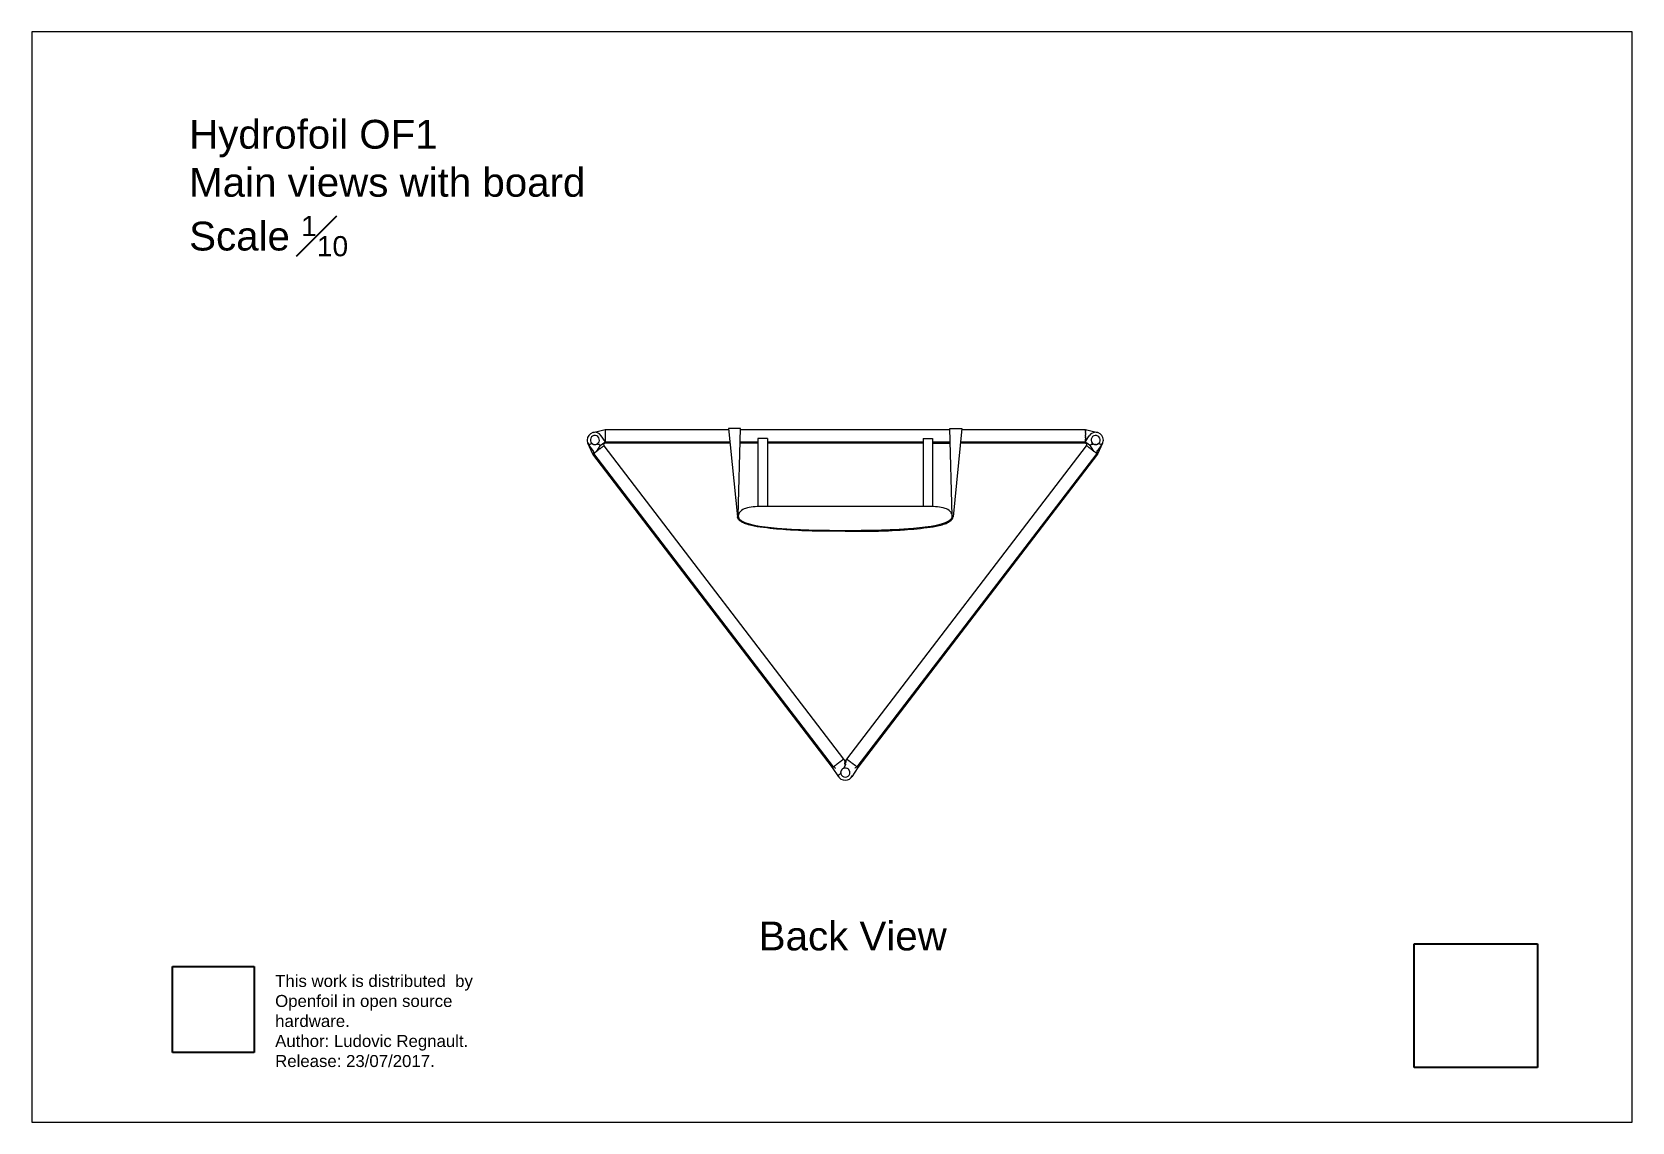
# Paper-space layout '14' of a CAD drawing. Header units: millimetres. Extents: x -23 to 310, y -9 to 218.
# The model-space entities are those that its viewports show. They can reach past a viewport. Long polylines and large blocks are cut down to what shows.
import ezdxf

# ---------------------------------------------------------------- set-up
doc = ezdxf.new("R2010")
doc.units = ezdxf.units.MM
doc.header["$LTSCALE"] = 0.05
for name, color, linetype, lineweight in [('Board', 52, 'Continuous', 13), ('Fixation part', 40, 'Continuous', 15), ('OF1', 7, 'Continuous', 15)]:
    doc.layers.add(name, color=color, linetype=linetype, lineweight=lineweight)
doc.layers.add('Text', color=8, linetype='Continuous')
doc.styles.get("Standard").update_dxf_attribs({"font": 'arial.ttf'})
picture_1 = doc.add_image_def('image1.jpg', size_in_pixel=(2362, 2362))
picture_2 = doc.add_image_def('image2.png', size_in_pixel=(761, 800))

psp = doc.layouts.new('14')

# ---------------------------------------------------------------- texts
at = {"color": 144, "true_color": 0x07839c, "insert": (27.79, 21.35), "char_height": 2.5, "attachment_point": 1}
psp.add_mtext_dynamic_manual_height_columns('This work is distributed  by Openfoil in open source hardware.\\PAuthor: Ludovic Regnault.\\PRelease: 23/07/2017.', width=53.1151, gutter_width=12.5, heights=[0], dxfattribs=at)
at = {"layer": 'Text', "insert": (9.9, 199.38), "char_height": 6, "attachment_point": 1}
psp.add_mtext_dynamic_manual_height_columns('\\A1;Hydrofoil OF1\\PMain views with board\\PScale {\\H0.7x;\\S1#10;}', width=81.4695, gutter_width=50, heights=[0], dxfattribs=at)

msp = doc.modelspace()

# ---------------------------------------------------------------- texts
at = {"layer": 'Text'}
msp.add_text('Back View', height=60, dxfattribs=at).set_placement((20355.5, 5561))

# ---------------------------------------------------------------- linework, layer by layer
at = {"layer": 'Board'}
msp.add_open_spline([(20535.6, 6435.5), (20491.5, 6435.5), (20423.4, 6435.4), (20316.9, 6448.6), (20311.9, 6466.1), (20317.1, 6476.3), (20333.4, 6484.7), (20411.6, 6485.5), (20479.1, 6485.5), (20535.6, 6485.5), (20592, 6485.5), (20659.5, 6485.5), (20737.7, 6484.7), (20754, 6476.3), (20759.2, 6466.1), (20754.2, 6448.6), (20647.7, 6435.4), (20579.6, 6435.5), (20535.6, 6435.5)], degree=3, knots=[0, 0, 0, 0, 136.167469, 216.487987, 233.065049, 243.157724, 256.12334, 288.057761, 462.992225, 462.992225, 462.992225, 637.926688, 669.861109, 682.826725, 692.9194, 709.496462, 789.81698, 925.984449, 925.984449, 925.984449, 925.984449], dxfattribs=at)
at = {"layer": 'Fixation part'}
for p, q in [((20317.7, 6647.6), (20292.7, 6647.6)), ((20292.7, 6647.6), (20311.1, 6464)), ((20313, 6465.6), (20317.7, 6647.6)), ((20373.7, 6626.5), (20353.7, 6626.5)), ((20353.8, 6626.5), (20353.8, 6484.9)), ((20373.7, 6626.5), (20373.8, 6485.1)), ((20697.4, 6626.5), (20697.3, 6485.1)), ((20697.4, 6626.5), (20717.4, 6626.5)), ((20717.3, 6626.5), (20717.3, 6484.9)), ((20753.4, 6647.6), (20778.4, 6647.6)), ((20758.1, 6465.6), (20753.4, 6647.6)), ((20778.4, 6647.6), (20760.1, 6464))]:
    msp.add_line(p, q, dxfattribs=at)
for points in [[(20535.6, 6433.5), (20528.7, 6433.5), (20521.9, 6433.5), (20501.5, 6433.5), (20487.7, 6433.6), (20468.9, 6434), (20464.3, 6434.2), (20450.3, 6434.6), (20440.7, 6435), (20426.8, 6435.8), (20422.6, 6436.1), (20410.1, 6436.9), (20401.5, 6437.5), (20383.6, 6439.1), (20374.3, 6440.1), (20356.5, 6442.4), (20347.9, 6443.8), (20335.8, 6446.7), (20331.7, 6447.9), (20325.1, 6450.3), (20322.3, 6451.5), (20318.2, 6453.9), (20316.6, 6455), (20314.6, 6456.9), (20314, 6457.5), (20312.9, 6459), (20312.3, 6459.8), (20311.5, 6461.7), (20311.2, 6462.7), (20311.1, 6463.8), (20311.1, 6463.9), (20311.1, 6464)], [(20535.6, 6433.5), (20542.4, 6433.5), (20549.2, 6433.5), (20569.6, 6433.5), (20583.4, 6433.6), (20602.2, 6434), (20606.8, 6434.2), (20620.8, 6434.6), (20630.4, 6435), (20644.4, 6435.8), (20648.5, 6436.1), (20661, 6436.9), (20669.6, 6437.5), (20687.5, 6439.1), (20696.8, 6440.1), (20714.6, 6442.4), (20723.2, 6443.8), (20735.3, 6446.7), (20739.4, 6447.9), (20746.1, 6450.3), (20748.8, 6451.5), (20752.9, 6453.9), (20754.5, 6455), (20756.5, 6456.9), (20757.1, 6457.5), (20758.2, 6459), (20758.8, 6459.8), (20759.6, 6461.7), (20759.9, 6462.7), (20760, 6463.8), (20760, 6463.9), (20760.1, 6464)]]:
    msp.add_open_spline(points, degree=3, knots=[0, 0, 0, 0, 21.100568, 21.100568, 63.301705, 63.301705, 76.82051, 76.82051, 103.858119, 103.858119, 114.869008, 114.869008, 136.890787, 136.890787, 158.986479, 158.986479, 181.08217, 181.08217, 193.980061, 193.980061, 204.577481, 204.577481, 212.692426, 212.692426, 216.621914, 216.621914, 221.352002, 221.352002, 226.082089, 226.082089, 226.444459, 226.444459, 226.444459, 226.444459], dxfattribs=at)
at = {"layer": 'OF1'}
for p, q in [((20010.7, 6639.2), (20035.8, 6645.6)), ((20035.8, 6620.3), (20027.9, 6632.4)), ((20035.8, 6645.6), (20035.8, 6645.6)), ((20035.8, 6645.6), (20035.8, 6645.6)), ((20035.8, 6645.6), (20035.8, 6645.5)), ((20035.8, 6645.6), (20035.8, 6645.6)), ((20035.8, 6645.6), (20292.9, 6645.6)), ((20035.8, 6645.5), (20035.8, 6645.5)), ((20035.8, 6645.5), (20035.8, 6645.5)), ((20035.8, 6645.5), (20035.8, 6645.4)), ((20035.8, 6645.5), (20035.8, 6645.5)), ((20035.8, 6645.4), (20035.8, 6645.4)), ((20035.8, 6645.4), (20035.8, 6645.4)), ((20035.8, 6645.4), (20035.8, 6645.3)), ((20035.8, 6645.4), (20035.8, 6645.4)), ((20035.8, 6645.4), (20035.8, 6645.4)), ((20035.8, 6645.4), (20035.8, 6645.4)), ((20035.8, 6645.3), (20035.8, 6645.2)), ((20035.8, 6645.3), (20035.8, 6645.3)), ((20035.8, 6645.2), (20035.8, 6645.1)), ((20035.8, 6645.2), (20035.8, 6645.2)), ((20035.8, 6645.2), (20035.8, 6645.2)), ((20035.8, 6645.2), (20035.8, 6645.2)), ((20035.8, 6645.2), (20035.8, 6645.2)), ((20035.8, 6645.1), (20035.8, 6645)), ((20035.8, 6645), (20035.8, 6645)), ((20035.8, 6645), (20035.8, 6645)), ((20035.8, 6645), (20035.8, 6644.9)), ((20035.8, 6644.9), (20035.8, 6644.9)), ((20035.8, 6644.9), (20035.8, 6644.7)), ((20035.8, 6644.9), (20035.8, 6644.9)), ((20035.8, 6644.7), (20035.8, 6644.7)), ((20035.8, 6644.7), (20035.8, 6644.7)), ((20035.8, 6644.7), (20035.8, 6644.7)), ((20035.8, 6644.7), (20035.8, 6644.6)), ((20035.8, 6644.6), (20035.8, 6644.4)), ((20035.8, 6644.4), (20035.8, 6644.3)), ((20035.8, 6644.4), (20035.8, 6644.4)), ((20035.8, 6644.3), (20035.8, 6644.2)), ((20035.8, 6644.2), (20035.8, 6644.2)), ((20035.8, 6644.2), (20035.8, 6644)), ((20035.8, 6644), (20035.8, 6644)), ((20035.8, 6644), (20035.8, 6643.9)), ((20035.8, 6644), (20035.8, 6644)), ((20035.8, 6643.9), (20035.8, 6643.9)), ((20035.8, 6643.9), (20035.8, 6643.9)), ((20035.8, 6643.9), (20035.8, 6643.8)), ((20035.8, 6643.8), (20035.8, 6643.8)), ((20035.8, 6643.8), (20035.8, 6643.7)), ((20035.8, 6643.7), (20035.8, 6643.7)), ((20035.8, 6643.7), (20035.8, 6643.6)), ((20035.8, 6643.7), (20035.8, 6643.7)), ((20035.8, 6643.6), (20035.8, 6643.6)), ((20035.8, 6643.6), (20035.8, 6643.6)), ((20035.8, 6643.6), (20035.8, 6643.3)), ((20035.8, 6643.3), (20035.8, 6643.3)), ((20035.8, 6643.3), (20035.8, 6643.1)), ((20035.8, 6643.1), (20035.8, 6643.1)), ((20035.8, 6643.1), (20035.8, 6643)), ((20035.8, 6643), (20035.8, 6643)), ((20035.8, 6643), (20035.8, 6642.9)), ((20035.8, 6642.9), (20035.8, 6642.7)), ((20035.8, 6642.9), (20035.8, 6642.9)), ((20035.8, 6642.7), (20035.8, 6642.6)), ((20035.8, 6642.7), (20035.8, 6642.7)), ((20035.8, 6642.6), (20035.8, 6642.5)), ((20035.8, 6642.6), (20035.8, 6642.6)), ((20035.8, 6642.5), (20035.8, 6642.4)), ((20035.8, 6642.4), (20035.8, 6642.3)), ((20035.8, 6642.4), (20035.8, 6642.4)), ((20035.8, 6642.3), (20035.8, 6642.1)), ((20035.8, 6642.3), (20035.8, 6642.3)), ((20035.8, 6642.1), (20035.8, 6642)), ((20035.8, 6642), (20035.8, 6641.9)), ((20035.8, 6641.9), (20035.8, 6641.8)), ((20035.8, 6641.8), (20035.8, 6641.8)), ((20035.8, 6641.8), (20035.8, 6641.7)), ((20035.8, 6641.7), (20035.8, 6641.6)), ((20035.8, 6641.6), (20035.8, 6641.5)), ((20035.8, 6641.5), (20035.8, 6641.5)), ((20035.8, 6641.5), (20035.8, 6641.4)), ((20035.8, 6641.4), (20035.8, 6641.4)), ((20035.8, 6641.4), (20035.8, 6641.3)), ((20035.8, 6641.3), (20035.8, 6641.2)), ((20035.8, 6641.2), (20035.8, 6641.2)), ((20035.8, 6641.2), (20035.8, 6641.1)), ((20035.8, 6641.1), (20035.8, 6641)), ((20035.8, 6641), (20035.8, 6640.9)), ((20035.8, 6640.9), (20035.8, 6640.8)), ((20035.8, 6640.8), (20035.8, 6640.7)), ((20035.8, 6640.8), (20035.8, 6640.8)), ((20035.8, 6640.7), (20035.8, 6640.4)), ((20035.8, 6640.4), (20035.8, 6640.3)), ((20035.8, 6640.3), (20035.8, 6640.2)), ((20035.8, 6640.2), (20035.8, 6640.2)), ((20035.8, 6640.2), (20035.8, 6640.1)), ((20035.8, 6640.1), (20035.8, 6640)), ((20035.8, 6640), (20035.8, 6640)), ((20035.8, 6640), (20035.8, 6639.9)), ((20035.8, 6639.9), (20035.8, 6639.8)), ((20035.8, 6639.8), (20035.8, 6639.6)), ((20035.8, 6639.8), (20035.8, 6639.8)), ((20035.8, 6639.6), (20035.8, 6639.5)), ((20035.8, 6639.5), (20035.8, 6639.3)), ((20035.8, 6639.3), (20035.8, 6639.2)), ((20035.8, 6639.2), (20035.8, 6639)), ((20035.8, 6639), (20035.8, 6638.9)), ((20035.8, 6638.9), (20035.8, 6638.6)), ((20035.8, 6638.6), (20035.8, 6638.5)), ((20035.8, 6638.5), (20035.8, 6638.3)), ((20035.8, 6638.3), (20035.8, 6638.2)), ((20035.8, 6638.2), (20035.8, 6638.1)), ((20035.8, 6638.1), (20035.8, 6638)), ((20035.8, 6638), (20035.8, 6637.9)), ((20035.8, 6637.9), (20035.8, 6637.7)), ((20035.8, 6637.7), (20035.8, 6637.5)), ((20035.8, 6637.5), (20035.8, 6637.4)), ((20035.8, 6637.4), (20035.8, 6637.3)), ((20035.8, 6637.3), (20035.8, 6637.1)), ((20035.8, 6637.1), (20035.8, 6637)), ((20035.8, 6637), (20035.8, 6636.8)), ((20035.8, 6636.8), (20035.8, 6636.5)), ((20035.8, 6636.8), (20035.8, 6636.8)), ((20035.8, 6636.5), (20035.8, 6636.4)), ((20035.8, 6636.4), (20035.8, 6636.1)), ((20035.8, 6636.1), (20035.8, 6635.5)), ((20035.8, 6636.1), (20035.8, 6636.1)), ((20035.8, 6635.5), (20035.8, 6635.4)), ((20035.8, 6635.5), (20035.8, 6635.5)), ((20035.8, 6635.4), (20035.8, 6635.2)), ((20035.8, 6635.2), (20035.8, 6635.1)), ((20035.8, 6635.1), (20035.8, 6634.8)), ((20035.8, 6634.8), (20035.8, 6634.5)), ((20035.8, 6634.8), (20035.8, 6634.8)), ((20035.8, 6634.5), (20035.8, 6634.4)), ((20035.8, 6634.4), (20035.8, 6634.2)), ((20035.8, 6634.2), (20035.8, 6634.1)), ((20035.8, 6634.1), (20035.8, 6633.8)), ((20035.8, 6633.8), (20035.8, 6633.7)), ((20035.8, 6633.7), (20035.8, 6633.6)), ((20035.8, 6633.6), (20035.8, 6633.4)), ((20035.8, 6633.4), (20035.8, 6633.1)), ((20035.8, 6633.1), (20035.8, 6633)), ((20035.8, 6633), (20035.8, 6632.8)), ((20035.8, 6632.8), (20035.8, 6632.8)), ((20035.8, 6632.8), (20035.8, 6632.4)), ((20035.8, 6632.4), (20035.8, 6632.4)), ((20035.8, 6632.4), (20035.8, 6632.1)), ((20035.8, 6632.1), (20035.8, 6632.1)), ((20035.8, 6632.1), (20035.8, 6632.1)), ((20035.8, 6632.1), (20035.8, 6631.8)), ((20035.8, 6631.8), (20035.8, 6631.8)), ((20035.8, 6631.8), (20035.8, 6631.8)), ((20035.8, 6631.8), (20035.8, 6631.7)), ((20035.8, 6631.7), (20035.8, 6631.5)), ((20035.8, 6631.5), (20035.8, 6631.4)), ((20035.8, 6631.4), (20035.8, 6631.3)), ((20035.8, 6631.3), (20035.8, 6630.8)), ((20035.8, 6630.8), (20035.8, 6630.8)), ((20035.8, 6630.8), (20035.8, 6630.6)), ((20035.8, 6630.6), (20035.8, 6630.5)), ((20035.8, 6630.5), (20035.8, 6630)), ((20035.8, 6630.5), (20035.8, 6630.5)), ((20035.8, 6630), (20035.8, 6629.9)), ((20035.8, 6629.9), (20035.8, 6629.8)), ((20035.8, 6629.8), (20035.8, 6629.7)), ((20035.8, 6629.7), (20035.8, 6629.5)), ((20035.8, 6629.5), (20035.8, 6629.2)), ((20035.8, 6629.2), (20035.8, 6629.1)), ((20035.8, 6629.1), (20035.8, 6628.8)), ((20035.8, 6628.8), (20035.8, 6628.4)), ((20035.8, 6628.8), (20035.8, 6628.8)), ((20035.8, 6628.4), (20035.8, 6628.1)), ((20035.8, 6628.4), (20035.8, 6628.4)), ((20035.8, 6628.1), (20035.8, 6627.6)), ((20035.8, 6628.1), (20035.8, 6628.1)), ((20035.8, 6627.6), (20035.8, 6627.4)), ((20035.8, 6627.4), (20035.8, 6627.3)), ((20035.8, 6627.3), (20035.8, 6627)), ((20035.8, 6627), (20035.8, 6626.9)), ((20035.8, 6626.9), (20035.8, 6626.7)), ((20035.8, 6626.7), (20035.8, 6626.5)), ((20035.8, 6626.5), (20035.8, 6626.3)), ((20035.8, 6626.3), (20035.8, 6626.2)), ((20035.8, 6626.2), (20035.8, 6625.9)), ((20035.8, 6625.9), (20035.8, 6625.6)), ((20035.8, 6625.9), (20035.8, 6625.9)), ((20035.8, 6625.6), (20035.8, 6625.4)), ((20317.7, 6645.6), (20753.4, 6645.6)), ((20317.7, 6645.6), (20753.4, 6645.6)), ((20778.2, 6645.6), (21035.3, 6645.6)), ((21035.3, 6645.6), (21035.3, 6645.6)), ((21035.3, 6645.6), (21035.3, 6645.6)), ((21035.3, 6645.5), (21035.3, 6645.6)), ((21035.3, 6645.6), (21060.4, 6639.2)), ((21035.3, 6645.5), (21035.3, 6645.5)), ((21035.3, 6645.4), (21035.3, 6645.5)), ((21035.3, 6645.4), (21035.3, 6645.4)), ((21035.3, 6645.4), (21035.3, 6645.4)), ((21035.3, 6645.4), (21035.3, 6645.3)), ((21035.3, 6645.4), (21035.3, 6645.4)), ((21035.3, 6645.4), (21035.3, 6645.4)), ((21035.3, 6645.3), (21035.3, 6645.3)), ((21035.3, 6645.2), (21035.3, 6645.3)), ((21035.3, 6645.3), (21035.3, 6645.3)), ((21035.3, 6645.2), (21035.3, 6645.1)), ((21035.3, 6645.2), (21035.3, 6645.2)), ((21035.3, 6645.2), (21035.3, 6645.2)), ((21035.3, 6645.2), (21035.3, 6645.2)), ((21035.3, 6645.1), (21035.3, 6645.1)), ((21035.3, 6645.1), (21035.3, 6645)), ((21035.3, 6645.1), (21035.3, 6645.1)), ((21035.3, 6645), (21035.3, 6645)), ((21035.3, 6644.9), (21035.3, 6645)), ((21035.3, 6645), (21035.3, 6645)), ((21035.3, 6644.9), (21035.3, 6644.9)), ((21035.3, 6644.9), (21035.3, 6644.8)), ((21035.3, 6644.9), (21035.3, 6644.9)), ((21035.3, 6644.8), (21035.3, 6644.7)), ((21035.3, 6644.8), (21035.3, 6644.8)), ((21035.3, 6644.7), (21035.3, 6644.7)), ((21035.3, 6644.6), (21035.3, 6644.7)), ((21035.3, 6644.7), (21035.3, 6644.7)), ((21035.3, 6644.6), (21035.3, 6644.4)), ((21035.3, 6644.4), (21035.3, 6644.3)), ((21035.3, 6644.4), (21035.3, 6644.4)), ((21035.3, 6644.3), (21035.3, 6644.2)), ((21035.3, 6644.3), (21035.3, 6644.3)), ((21035.3, 6644.1), (21035.3, 6644.2)), ((21035.3, 6644.1), (21035.3, 6644)), ((21035.3, 6644), (21035.3, 6643.9)), ((21035.3, 6644), (21035.3, 6644)), ((21035.3, 6643.8), (21035.3, 6643.9)), ((21035.3, 6643.8), (21035.3, 6643.8)), ((21035.3, 6643.8), (21035.3, 6643.7)), ((21035.3, 6643.8), (21035.3, 6643.8)), ((21035.3, 6643.7), (21035.3, 6643.6)), ((21035.3, 6643.7), (21035.3, 6643.7)), ((21035.3, 6643.6), (21035.3, 6643.6)), ((21035.3, 6643.4), (21035.3, 6643.6)), ((21035.3, 6643.6), (21035.3, 6643.6)), ((21035.3, 6643.4), (21035.3, 6643.4)), ((21035.3, 6643.3), (21035.3, 6643.4)), ((21035.3, 6643.3), (21035.3, 6643.3)), ((21035.3, 6643.2), (21035.3, 6643.3)), ((21035.3, 6643.2), (21035.3, 6643.2)), ((21035.3, 6643.1), (21035.3, 6643.2)), ((21035.3, 6643.1), (21035.3, 6643.1)), ((21035.3, 6643), (21035.3, 6643.1)), ((21035.3, 6643), (21035.3, 6643)), ((21035.3, 6642.9), (21035.3, 6643)), ((21035.3, 6642.9), (21035.3, 6642.8)), ((21035.3, 6642.8), (21035.3, 6642.7)), ((21035.3, 6642.8), (21035.3, 6642.8)), ((21035.3, 6642.7), (21035.3, 6642.6)), ((21035.3, 6642.7), (21035.3, 6642.7)), ((21035.3, 6642.6), (21035.3, 6642.5)), ((21035.3, 6642.6), (21035.3, 6642.6)), ((21035.3, 6642.5), (21035.3, 6642.4)), ((21035.3, 6642.4), (21035.3, 6642.3)), ((21035.3, 6642.4), (21035.3, 6642.4)), ((21035.3, 6642.3), (21035.3, 6642.1)), ((21035.3, 6642.3), (21035.3, 6642.3)), ((21035.3, 6642), (21035.3, 6642.1)), ((21035.3, 6642), (21035.3, 6641.9)), ((21035.3, 6641.8), (21035.3, 6641.9)), ((21035.3, 6641.8), (21035.3, 6641.8)), ((21035.3, 6641.7), (21035.3, 6641.8)), ((21035.3, 6641.7), (21035.3, 6641.6)), ((21035.3, 6641.5), (21035.3, 6641.6)), ((21035.3, 6641.5), (21035.3, 6641.5)), ((21035.3, 6641.4), (21035.3, 6641.5)), ((21035.3, 6641.4), (21035.3, 6641.4)), ((21035.3, 6641.4), (21035.3, 6641.3)), ((21035.3, 6641.2), (21035.3, 6641.3)), ((21035.3, 6641.2), (21035.3, 6641.2)), ((21035.3, 6641.1), (21035.3, 6641.2)), ((21035.3, 6641.1), (21035.3, 6641)), ((21035.3, 6640.9), (21035.3, 6641)), ((21035.3, 6640.9), (21035.3, 6640.9)), ((21035.3, 6640.7), (21035.3, 6640.9)), ((21035.3, 6640.7), (21035.3, 6640.7)), ((21035.3, 6640.4), (21035.3, 6640.7)), ((21035.3, 6640.4), (21035.3, 6640.3)), ((21035.3, 6640.2), (21035.3, 6640.3)), ((21035.3, 6640.2), (21035.3, 6640.2)), ((21035.3, 6640.1), (21035.3, 6640.2)), ((21035.3, 6640.1), (21035.3, 6640)), ((21035.3, 6640), (21035.3, 6640)), ((21035.3, 6639.9), (21035.3, 6640)), ((21035.3, 6639.9), (21035.3, 6639.8)), ((21035.3, 6639.8), (21035.3, 6639.6)), ((21035.3, 6639.8), (21035.3, 6639.8)), ((21035.3, 6639.5), (21035.3, 6639.6)), ((21035.3, 6639.5), (21035.3, 6639.3)), ((21035.3, 6639.2), (21035.3, 6639.3)), ((21035.3, 6639.2), (21035.3, 6639)), ((21035.3, 6638.9), (21035.3, 6639)), ((21035.3, 6638.9), (21035.3, 6638.6)), ((21035.3, 6638.6), (21035.3, 6638.6)), ((21035.3, 6638.6), (21035.3, 6638.5)), ((21035.3, 6638.6), (21035.3, 6638.6)), ((21035.3, 6638.3), (21035.3, 6638.5)), ((21035.3, 6638.3), (21035.3, 6638.2)), ((21035.3, 6638.2), (21035.3, 6638.1)), ((21035.3, 6638), (21035.3, 6638.1)), ((21035.3, 6638), (21035.3, 6637.9)), ((21035.3, 6637.7), (21035.3, 6637.9)), ((21035.3, 6637.7), (21035.3, 6637.5)), ((21035.3, 6637.4), (21035.3, 6637.5)), ((21035.3, 6637.4), (21035.3, 6637.3)), ((21035.3, 6637.1), (21035.3, 6637.3)), ((21035.3, 6637.1), (21035.3, 6637)), ((21035.3, 6637), (21035.3, 6636.8)), ((21035.3, 6636.8), (21035.3, 6636.5)), ((21035.3, 6636.8), (21035.3, 6636.8)), ((21035.3, 6636.4), (21035.3, 6636.5)), ((21035.3, 6636.4), (21035.3, 6636.2)), ((21035.3, 6636.1), (21035.3, 6636.2)), ((21035.3, 6636.1), (21035.3, 6635.9)), ((21035.3, 6635.8), (21035.3, 6635.9)), ((21035.3, 6635.8), (21035.3, 6635.5)), ((21035.3, 6635.5), (21035.3, 6635.4)), ((21035.3, 6635.5), (21035.3, 6635.5)), ((21035.3, 6635.4), (21035.3, 6635.2)), ((21035.3, 6635.1), (21035.3, 6635.2)), ((21035.3, 6635.1), (21035.3, 6634.9)), ((21035.3, 6634.8), (21035.3, 6634.9)), ((21035.3, 6634.8), (21035.3, 6634.5)), ((21035.3, 6634.5), (21035.3, 6634.2)), ((21035.3, 6634.5), (21035.3, 6634.5)), ((21035.3, 6634.1), (21035.3, 6634.2)), ((21035.3, 6634.1), (21035.3, 6633.9)), ((21035.3, 6633.7), (21035.3, 6633.9)), ((21035.3, 6633.7), (21035.3, 6633.6)), ((21035.3, 6633.6), (21035.3, 6633.5)), ((21035.3, 6633.1), (21035.3, 6633.5)), ((21035.3, 6633.1), (21035.3, 6633.1)), ((21035.3, 6632.8), (21035.3, 6633.1)), ((21035.3, 6632.8), (21035.3, 6632.8)), ((21035.3, 6632.5), (21035.3, 6632.8)), ((21035.3, 6632.5), (21035.3, 6632.4)), ((21035.3, 6620.3), (21043.2, 6632.4)), ((21035.3, 6632.1), (21035.3, 6632.4)), ((21035.3, 6632.1), (21035.3, 6632.1)), ((21035.3, 6632.1), (21035.3, 6632.1)), ((21035.3, 6631.7), (21035.3, 6632.1)), ((21035.3, 6631.7), (21035.3, 6631.5)), ((21035.3, 6631.4), (21035.3, 6631.5)), ((21035.3, 6631.4), (21035.3, 6631.3)), ((21035.3, 6630.8), (21035.3, 6631.3)), ((21035.3, 6630.8), (21035.3, 6630.8)), ((21035.3, 6630.7), (21035.3, 6630.8)), ((21035.3, 6630.7), (21035.3, 6630.5)), ((21035.3, 6630.5), (21035.3, 6630)), ((21035.3, 6630.5), (21035.3, 6630.5)), ((21035.3, 6629.9), (21035.3, 6630)), ((21035.3, 6629.9), (21035.3, 6629.8)), ((21035.3, 6629.8), (21035.3, 6629.7)), ((21035.3, 6629.5), (21035.3, 6629.7)), ((21035.3, 6629.5), (21035.3, 6629.2)), ((21035.3, 6629.1), (21035.3, 6629.2)), ((21035.3, 6629.1), (21035.3, 6628.5)), ((21035.3, 6628.4), (21035.3, 6628.5)), ((21035.3, 6628.4), (21035.3, 6628.1)), ((21035.3, 6628.1), (21035.3, 6627.6)), ((21035.3, 6628.1), (21035.3, 6628.1)), ((21035.3, 6627.6), (21035.3, 6627.4)), ((21035.3, 6627.3), (21035.3, 6627.4)), ((21035.3, 6627.3), (21035.3, 6627)), ((21035.3, 6626.9), (21035.3, 6627)), ((21035.3, 6626.9), (21035.3, 6626.7)), ((21035.3, 6626.6), (21035.3, 6626.7)), ((21035.3, 6626.6), (21035.3, 6626.3)), ((21035.3, 6626.2), (21035.3, 6626.3)), ((21035.3, 6626.2), (21035.3, 6625.9)), ((21035.3, 6625.9), (21035.3, 6625.6)), ((21035.3, 6625.9), (21035.3, 6625.9)), ((21035.3, 6625.4), (21035.3, 6625.6)), ((20010.4, 6594.2), (20000, 6616.9)), ((20012.1, 6599.7), (20001.5, 6614.2)), ((20003.1, 6612.1), (20001.6, 6614.1)), ((20011.7, 6600.3), (20007, 6606.7)), ((20010.4, 6594.2), (20010.4, 6594.3)), ((20010.4, 6594.3), (20010.4, 6594.3)), ((20010.4, 6594.3), (20010.4, 6594.3)), ((20010.4, 6594.3), (20010.4, 6594.3)), ((20010.4, 6594.3), (20010.4, 6594.3)), ((20010.4, 6594.3), (20010.5, 6594.3)), ((20010.4, 6594.2), (20010.4, 6594.2)), ((20010.4, 6594.2), (20010.4, 6594.2)), ((20509.3, 5941.7), (20010.4, 6594.2)), ((20010.5, 6615), (20010.7, 6614.9)), ((20010.5, 6594.3), (20010.5, 6594.4)), ((20010.5, 6594.4), (20010.5, 6594.4)), ((20010.5, 6594.4), (20010.5, 6594.4)), ((20010.5, 6594.4), (20010.6, 6594.4)), ((20010.5, 6594.3), (20010.5, 6594.3)), ((20010.5, 6594.3), (20010.5, 6594.3)), ((20010.5, 6594.3), (20010.5, 6594.3)), ((20010.5, 6594.3), (20010.5, 6594.3)), ((20010.6, 6594.4), (20010.7, 6594.5)), ((20010.6, 6594.4), (20010.6, 6594.4)), ((20010.6, 6594.4), (20010.6, 6594.4)), ((20010.7, 6614.9), (20010.9, 6614.8)), ((20010.7, 6594.5), (20010.8, 6594.5)), ((20010.7, 6594.5), (20010.7, 6594.5)), ((20010.8, 6594.6), (20010.8, 6594.6)), ((20010.8, 6594.5), (20010.8, 6594.6)), ((20010.8, 6594.6), (20010.9, 6594.6)), ((20010.9, 6614.8), (20011, 6614.8)), ((20010.9, 6594.6), (20011, 6594.7)), ((20011, 6614.8), (20011, 6614.8)), ((20011, 6614.8), (20011.1, 6614.8)), ((20011, 6594.7), (20011.1, 6594.8)), ((20011, 6594.7), (20011, 6594.7)), ((20011.1, 6614.8), (20011.2, 6614.7)), ((20011.1, 6594.8), (20011.2, 6594.9)), ((20011.1, 6594.8), (20011.1, 6594.8)), ((20011.1, 6594.8), (20011.1, 6594.8)), ((20011.2, 6614.7), (20011.3, 6614.7)), ((20011.2, 6594.9), (20011.3, 6595)), ((20011.2, 6594.9), (20011.2, 6594.9)), ((20011.3, 6614.7), (20011.4, 6614.6)), ((20011.3, 6595), (20011.6, 6595.2)), ((20011.3, 6595), (20011.3, 6595)), ((20011.4, 6614.6), (20011.7, 6614.6)), ((20011.6, 6595.2), (20011.7, 6595.3)), ((20011.7, 6614.6), (20012, 6614.5)), ((20011.7, 6595.3), (20011.8, 6595.3)), ((20011.8, 6595.3), (20012, 6595.5)), ((20012, 6595.5), (20012.2, 6595.6)), ((20012, 6595.5), (20012, 6595.5)), ((20012.2, 6595.6), (20012.3, 6595.7)), ((20012.2, 6595.6), (20012.2, 6595.6)), ((20012.3, 6595.7), (20012.4, 6595.8)), ((20012.3, 6595.7), (20012.3, 6595.7)), ((20511.2, 5943.2), (20012.3, 6595.7)), ((20012.4, 6595.8), (20012.5, 6595.9)), ((20012.5, 6595.9), (20012.6, 6595.9)), ((20012.6, 6596), (20012.6, 6596)), ((20012.6, 6595.9), (20012.6, 6596)), ((20012.6, 6596), (20012.7, 6596)), ((20012.6, 6595.9), (20012.6, 6595.9)), ((20012.6, 6595.9), (20012.6, 6595.9)), ((20012.6, 6595.9), (20012.6, 6595.9)), ((20012.7, 6596), (20012.8, 6596.1)), ((20012.7, 6596), (20012.7, 6596)), ((20012.7, 6596), (20012.7, 6596)), ((20012.8, 6614.3), (20013, 6614.3)), ((20012.8, 6596.1), (20012.9, 6596.1)), ((20012.9, 6596.1), (20012.9, 6596.2)), ((20012.9, 6596.2), (20013, 6596.2)), ((20013, 6596.2), (20013.1, 6596.3)), ((20013.1, 6596.3), (20013.2, 6596.4)), ((20013.1, 6596.3), (20013.1, 6596.3)), ((20013.2, 6596.4), (20013.2, 6596.4)), ((20013.2, 6596.4), (20013.3, 6596.4)), ((20013.2, 6596.4), (20013.2, 6596.4)), ((20013.2, 6596.4), (20013.2, 6596.4)), ((20013.3, 6596.4), (20013.3, 6596.5)), ((20013.3, 6596.5), (20013.4, 6596.5)), ((20013.4, 6596.6), (20013.7, 6596.8)), ((20013.4, 6596.5), (20013.4, 6596.6)), ((20013.4, 6596.5), (20013.4, 6596.5)), ((20013.7, 6596.8), (20013.9, 6596.9)), ((20013.7, 6596.8), (20013.7, 6596.8)), ((20013.9, 6614.2), (20014.5, 6614.1)), ((20013.9, 6596.9), (20014, 6597)), ((20014, 6597), (20014.2, 6597.2)), ((20014.2, 6597.2), (20014.3, 6597.2)), ((20014.3, 6597.2), (20014.6, 6597.5)), ((20014.6, 6614.1), (20015.4, 6614.2)), ((20014.6, 6597.5), (20014.8, 6597.6)), ((20014.8, 6597.6), (20015.3, 6598)), ((20015.3, 6598), (20015.5, 6598.1)), ((20015.5, 6598.1), (20015.9, 6598.5)), ((20015.9, 6598.5), (20016.1, 6598.6)), ((20016.1, 6598.6), (20016.3, 6598.7)), ((20016.3, 6598.7), (20016.4, 6598.8)), ((20016.4, 6598.9), (20016.6, 6599)), ((20016.4, 6598.8), (20016.4, 6598.9)), ((20016.6, 6599), (20016.8, 6599.2)), ((20016.6, 6599), (20016.6, 6599)), ((20016.8, 6599.2), (20017.3, 6599.5)), ((20017.3, 6599.5), (20017.4, 6599.6)), ((20017.4, 6599.6), (20017.7, 6599.8)), ((20017.4, 6599.6), (20017.4, 6599.6)), ((20017.7, 6599.8), (20018, 6600)), ((20018, 6600.1), (20018.1, 6600.2)), ((20018, 6600), (20018, 6600.1)), ((20018.1, 6600.2), (20018.2, 6600.2)), ((20018.2, 6600.2), (20018.5, 6600.5)), ((20018.5, 6600.5), (20025.6, 6611.4)), ((20018.6, 6600.5), (20018.5, 6600.5)), ((20018.5, 6600.5), (20018.5, 6600.5)), ((20018.8, 6600.7), (20018.6, 6600.5)), ((20018.6, 6600.5), (20018.6, 6600.5)), ((20018.8, 6600.7), (20018.9, 6600.8)), ((20019, 6600.8), (20018.9, 6600.8)), ((20019, 6600.8), (20019.7, 6601.4)), ((20019.8, 6601.4), (20019.7, 6601.4)), ((20019.8, 6601.4), (20020.1, 6601.7)), ((20020.2, 6601.7), (20020.1, 6601.7)), ((20020.1, 6601.7), (20020.1, 6601.7)), ((20020.2, 6601.7), (20020.3, 6601.8)), ((20020.5, 6602), (20020.3, 6601.8)), ((20020.5, 6602), (20020.9, 6602.3)), ((20020.9, 6602.3), (20021, 6602.4)), ((20020.9, 6602.3), (20020.9, 6602.3)), ((20020.9, 6602.3), (20020.9, 6602.3)), ((20021.1, 6602.5), (20021, 6602.4)), ((20021.1, 6602.5), (20021.2, 6602.5)), ((20021.3, 6602.6), (20021.2, 6602.5)), ((20021.3, 6602.6), (20021.4, 6602.7)), ((20021.5, 6602.8), (20021.4, 6602.7)), ((20021.5, 6602.8), (20021.6, 6602.8)), ((20021.7, 6602.9), (20021.6, 6602.8)), ((20021.6, 6602.8), (20021.6, 6602.8)), ((20021.7, 6602.9), (20021.8, 6603)), ((20021.9, 6603.1), (20021.8, 6603)), ((20021.9, 6603.1), (20022, 6603.1)), ((20022, 6603.1), (20022.3, 6603.3)), ((20022, 6603.1), (20022, 6603.1)), ((20022.3, 6603.4), (20022.3, 6603.3)), ((20022.3, 6603.4), (20022.4, 6603.4)), ((20022.5, 6603.5), (20022.4, 6603.4)), ((20022.5, 6603.5), (20022.6, 6603.6)), ((20022.7, 6603.7), (20022.6, 6603.6)), ((20022.7, 6603.7), (20022.8, 6603.7)), ((20022.9, 6603.8), (20022.8, 6603.7)), ((20022.9, 6603.8), (20023, 6603.9)), ((20023.1, 6604), (20023, 6603.9)), ((20023, 6603.9), (20023, 6603.9)), ((20023.1, 6604), (20023.5, 6604.3)), ((20023.9, 6604.6), (20023.5, 6604.3)), ((20024.1, 6613.9), (20023.7, 6614.7)), ((20023.9, 6604.6), (20024, 6604.6)), ((20024.2, 6604.8), (20024, 6604.6)), ((20024.2, 6604.8), (20024.3, 6604.9)), ((20024.5, 6605), (20024.3, 6604.9)), ((20024.3, 6604.9), (20024.3, 6604.9)), ((20024.8, 6605.2), (20024.5, 6605.1)), ((20024.5, 6605), (20024.5, 6605.1)), ((20025, 6605.4), (20024.8, 6605.3)), ((20024.8, 6605.2), (20024.8, 6605.3)), ((20025.1, 6612.1), (20024.9, 6612.5)), ((20025, 6605.4), (20025.1, 6605.5)), ((20025.3, 6611.8), (20025.1, 6612.1)), ((20025.3, 6605.6), (20025.1, 6605.5)), ((20025.5, 6611.6), (20025.3, 6611.8)), ((20025.3, 6605.6), (20025.5, 6605.8)), ((20035.2, 6618.7), (20025.4, 6611.7)), ((20025.5, 6611.6), (20026.4, 6612.2)), ((20025.6, 6605.9), (20025.5, 6605.8)), ((20025.5, 6605.8), (20025.5, 6605.8)), ((20025.6, 6611.4), (20026.2, 6612)), ((20025.6, 6611.4), (20025.6, 6611.4)), ((20025.6, 6605.9), (20025.7, 6605.9)), ((20025.8, 6606), (20025.7, 6605.9)), ((20025.7, 6605.9), (20025.7, 6605.9)), ((20025.8, 6606), (20025.9, 6606.1)), ((20026.1, 6606.2), (20025.9, 6606.1)), ((20026.1, 6606.2), (20026.7, 6606.7)), ((20026.2, 6612), (20026.4, 6612.2)), ((20026.8, 6606.8), (20026.7, 6606.7)), ((20026.8, 6606.8), (20026.9, 6606.9)), ((20027.1, 6607), (20026.9, 6606.9)), ((20027.1, 6607), (20027.2, 6607.1)), ((20027.3, 6607.2), (20027.2, 6607.1)), ((20027.3, 6607.2), (20027.5, 6607.3)), ((20027.6, 6607.4), (20027.5, 6607.3)), ((20027.6, 6607.4), (20027.8, 6607.6)), ((20027.9, 6607.6), (20027.8, 6607.6)), ((20027.8, 6607.6), (20027.8, 6607.6)), ((20027.9, 6607.6), (20028.1, 6607.8)), ((20028.1, 6607.8), (20028.3, 6608)), ((20028.1, 6607.8), (20028.1, 6607.8)), ((20028.5, 6608.1), (20028.3, 6608)), ((20028.5, 6608.1), (20028.6, 6608.1)), ((20028.8, 6608.3), (20028.6, 6608.1)), ((20028.9, 6608.4), (20028.8, 6608.3)), ((20028.8, 6608.3), (20028.8, 6608.3)), ((20028.9, 6608.4), (20029, 6608.5)), ((20028.9, 6608.4), (20028.9, 6608.4)), ((20029.1, 6608.6), (20029, 6608.5)), ((20029.2, 6608.6), (20029.1, 6608.6)), ((20029.1, 6608.6), (20029.1, 6608.6)), ((20029.3, 6608.7), (20029.2, 6608.7)), ((20029.2, 6608.6), (20029.2, 6608.7)), ((20029.3, 6608.7), (20029.4, 6608.7)), ((20029.4, 6608.8), (20029.4, 6608.7)), ((20029.4, 6608.8), (20029.5, 6608.8)), ((20029.5, 6608.9), (20029.5, 6608.8)), ((20029.5, 6608.9), (20029.6, 6608.9)), ((20029.6, 6609), (20029.6, 6608.9)), ((20029.6, 6609), (20029.7, 6609)), ((20029.7, 6609), (20029.8, 6609.1)), ((20029.7, 6609), (20029.7, 6609)), ((20029.8, 6609.1), (20029.9, 6609.2)), ((20029.8, 6609.1), (20029.8, 6609.1)), ((20029.8, 6609.1), (20029.8, 6609.1)), ((20030, 6609.2), (20029.9, 6609.2)), ((20030, 6609.3), (20030, 6609.2)), ((20030, 6609.3), (20030.1, 6609.3)), ((20030, 6609.2), (20030, 6609.2)), ((20030.1, 6609.4), (20030.1, 6609.3)), ((20030.1, 6609.4), (20030.2, 6609.4)), ((20030.4, 6609.5), (20030.2, 6609.4)), ((20030.4, 6609.5), (20030.6, 6609.7)), ((20030.6, 6609.7), (20030.6, 6609.7)), ((20030.6, 6609.7), (20030.7, 6609.7)), ((20030.7, 6609.8), (20030.7, 6609.7)), ((20030.7, 6609.8), (20030.8, 6609.8)), ((20030.8, 6609.9), (20031, 6610)), ((20030.8, 6609.9), (20030.8, 6609.8)), ((20031.1, 6610), (20031, 6610)), ((20031.1, 6610.1), (20031.2, 6610.2)), ((20031.1, 6610.1), (20031.1, 6610.1)), ((20031.1, 6610), (20031.1, 6610.1)), ((20031.3, 6610.2), (20031.2, 6610.2)), ((20031.2, 6610.2), (20031.2, 6610.2)), ((20031.2, 6610.2), (20031.2, 6610.2)), ((20031.3, 6610.3), (20031.3, 6610.2)), ((20031.3, 6610.3), (20031.4, 6610.3)), ((20031.3, 6610.2), (20031.3, 6610.2)), ((20031.5, 6610.4), (20031.4, 6610.3)), ((20031.4, 6610.3), (20031.4, 6610.3)), ((20031.4, 6610.3), (20031.4, 6610.3)), ((20031.5, 6616.2), (20031.7, 6616.1)), ((20031.5, 6610.4), (20031.6, 6610.5)), ((20031.5, 6610.4), (20031.5, 6610.4)), ((20031.5, 6610.4), (20031.5, 6610.4)), ((20031.6, 6610.5), (20031.7, 6610.6)), ((20031.6, 6610.5), (20031.6, 6610.5)), ((20031.8, 6610.6), (20031.7, 6610.6)), ((20031.8, 6610.7), (20031.8, 6610.6)), ((20031.8, 6610.7), (20031.9, 6610.7)), ((20031.8, 6610.6), (20031.8, 6610.6)), ((20032, 6610.7), (20031.9, 6610.7)), ((20032, 6610.8), (20032.1, 6610.9)), ((20032, 6610.8), (20032, 6610.8)), ((20032, 6610.7), (20032, 6610.8)), ((20032.1, 6610.9), (20032.2, 6611)), ((20032.1, 6610.9), (20032.1, 6610.9)), ((20032.3, 6611), (20032.2, 6611)), ((20032.3, 6616.7), (20032.5, 6615.4)), ((20032.3, 6611), (20032.4, 6611)), ((20032.5, 6611.2), (20032.4, 6611.1)), ((20032.4, 6611.1), (20032.4, 6611.1)), ((20032.4, 6611.1), (20032.4, 6611)), ((20032.4, 6611.1), (20032.4, 6611.1)), ((20032.5, 6615.5), (20032.5, 6615.4)), ((20032.5, 6611.2), (20032.6, 6611.2)), ((20032.6, 6615.5), (20033.4, 6611.8)), ((20032.6, 6611.3), (20032.6, 6611.2)), ((20032.6, 6611.3), (20032.8, 6611.3)), ((20032.6, 6611.2), (20032.6, 6611.2)), ((20032.6, 6611.2), (20032.6, 6611.2)), ((20035.8, 6616.7), (20032.7, 6615.1)), ((20032.8, 6611.4), (20032.8, 6611.4)), ((20032.8, 6611.4), (20032.8, 6611.3)), ((20032.8, 6611.4), (20032.8, 6611.4)), ((20032.8, 6611.4), (20032.9, 6611.4)), ((20032.9, 6611.5), (20033.1, 6611.6)), ((20032.9, 6611.5), (20032.9, 6611.5)), ((20032.9, 6611.4), (20032.9, 6611.5)), ((20032.9, 6611.4), (20032.9, 6611.4)), ((20033.2, 6611.7), (20033.1, 6611.7)), ((20033.1, 6611.6), (20033.1, 6611.7)), ((20033.1, 6611.6), (20033.1, 6611.6)), ((20033.1, 6611.6), (20033.1, 6611.6)), ((20033.1, 6611.6), (20033.1, 6611.6)), ((20033.2, 6611.7), (20033.2, 6611.7)), ((20033.2, 6611.7), (20033.2, 6611.7)), ((20033.2, 6611.7), (20033.2, 6611.7)), ((20033.2, 6611.7), (20033.2, 6611.7)), ((20033.2, 6611.7), (20033.2, 6611.7)), ((20033.2, 6611.7), (20033.2, 6611.7)), ((20033.2, 6611.7), (20033.3, 6611.7)), ((20033.4, 6611.8), (20033.3, 6611.8)), ((20033.3, 6611.8), (20033.3, 6611.8)), ((20033.3, 6611.8), (20033.3, 6611.8)), ((20033.3, 6611.8), (20033.3, 6611.8)), ((20033.3, 6611.8), (20033.3, 6611.8)), ((20033.3, 6611.7), (20033.3, 6611.8)), ((20033.3, 6611.8), (20033.3, 6611.8)), ((20033.3, 6611.8), (20033.3, 6611.8)), ((20033.3, 6611.8), (20033.3, 6611.8)), ((20033.3, 6611.7), (20033.3, 6611.7)), ((20033.3, 6611.7), (20033.3, 6611.7)), ((20033.4, 6611.8), (20033.4, 6611.8)), ((20033.4, 6611.8), (20033.4, 6611.8)), ((20033.4, 6611.8), (20532.2, 5959.3)), ((20035.5, 6619), (20035.4, 6618.9)), ((20035.6, 6619), (20035.5, 6619)), ((20035.8, 6619.1), (20035.6, 6619)), ((20035.8, 6625.4), (20035.8, 6625.3)), ((20035.8, 6625.3), (20035.8, 6625.2)), ((20035.8, 6625.2), (20035.8, 6625)), ((20035.8, 6625), (20035.8, 6624.8)), ((20035.8, 6624.8), (20035.8, 6624.6)), ((20035.8, 6624.6), (20035.8, 6624.5)), ((20035.8, 6624.5), (20035.8, 6624.2)), ((20035.8, 6624.2), (20035.8, 6623.8)), ((20035.8, 6623.8), (20035.8, 6623.5)), ((20035.8, 6623.5), (20035.8, 6622.7)), ((20035.8, 6622.7), (20035.8, 6622.5)), ((20035.8, 6622.5), (20035.8, 6622.4)), ((20035.8, 6622.4), (20035.8, 6622.3)), ((20035.8, 6622.3), (20035.8, 6622.2)), ((20035.8, 6622.2), (20035.8, 6622.1)), ((20035.8, 6622.1), (20035.8, 6621.7)), ((20035.8, 6621.7), (20035.8, 6620.3)), ((20035.8, 6620.2), (20035.8, 6620.3)), ((20035.8, 6620.1), (20035.8, 6620.2)), ((20035.8, 6620.2), (20035.8, 6620.2)), ((20035.8, 6620.2), (20035.8, 6620.2)), ((20035.8, 6620.2), (20035.8, 6620.2)), ((20035.8, 6620), (20035.8, 6620.1)), ((20035.8, 6620.1), (20035.8, 6620.1)), ((20035.8, 6620.1), (20035.8, 6620.1)), ((20035.8, 6620.1), (20035.8, 6620.1)), ((20035.8, 6620.1), (20035.8, 6620.1)), ((20035.8, 6619.9), (20035.8, 6620)), ((20035.8, 6620), (20035.8, 6620)), ((20035.8, 6620), (20035.8, 6620)), ((20035.8, 6620), (20035.8, 6620)), ((20035.8, 6619.8), (20035.8, 6619.9)), ((20035.8, 6619.9), (20035.8, 6619.9)), ((20035.8, 6619.9), (20035.8, 6619.9)), ((20035.8, 6619.8), (20035.8, 6619.8)), ((20035.8, 6619.8), (20035.8, 6619.8)), ((20035.8, 6619.8), (20035.8, 6619.8)), ((20035.8, 6619.8), (20035.8, 6619.8)), ((20035.8, 6619.8), (20035.8, 6619.8)), ((20035.8, 6619.8), (20035.8, 6619.7)), ((20035.8, 6619.6), (20035.8, 6619.7)), ((20035.8, 6619.7), (20035.8, 6619.7)), ((20035.8, 6619.7), (20035.8, 6619.7)), ((20035.8, 6619.7), (20035.8, 6619.7)), ((20035.8, 6619.7), (20035.8, 6619.7)), ((20035.8, 6619.7), (20035.8, 6619.7)), ((20035.8, 6619.6), (20035.8, 6619.6)), ((20035.8, 6619.6), (20035.8, 6619.6)), ((20035.8, 6619.6), (20035.8, 6619.6)), ((20035.8, 6619.6), (20035.8, 6619.6)), ((20035.8, 6619.6), (20035.8, 6619.6)), ((20035.8, 6619.6), (20035.8, 6619.6)), ((20035.8, 6619.6), (20035.8, 6619.6)), ((20035.8, 6619.6), (20035.8, 6619.5)), ((20035.8, 6619.5), (20035.8, 6619.5)), ((20035.8, 6619.5), (20035.8, 6619.5)), ((20035.8, 6619.5), (20035.8, 6619.5)), ((20035.8, 6619.5), (20035.8, 6619.4)), ((20035.8, 6619.3), (20035.8, 6619.4)), ((20035.8, 6619.4), (20035.8, 6619.4)), ((20035.8, 6619.4), (20035.8, 6619.4)), ((20035.8, 6619.3), (20035.8, 6619.2)), ((20035.8, 6619.1), (20035.8, 6619.2)), ((20035.8, 6619.2), (20035.8, 6619.2)), ((20035.8, 6619.2), (20035.8, 6619.2)), ((20035.8, 6619.2), (20035.8, 6619.2)), ((20035.8, 6619.2), (20035.8, 6619.2)), ((20035.8, 6619.2), (20035.8, 6619.2)), ((20035.8, 6619.1), (20035.8, 6619.1)), ((20035.8, 6619.1), (20035.8, 6619.1)), ((20035.8, 6619.1), (20035.8, 6619.1)), ((20035.8, 6619.1), (20035.8, 6619.1)), ((20035.8, 6619.1), (20035.8, 6619.1)), ((20035.8, 6619.1), (20035.8, 6619.1)), ((20035.8, 6619.1), (20035.8, 6619)), ((20295.6, 6619.1), (20035.8, 6619.1)), ((20035.8, 6618.9), (20035.8, 6619)), ((20035.8, 6618.9), (20035.8, 6618.8)), ((20035.8, 6618.5), (20035.8, 6618.8)), ((20035.8, 6618.3), (20035.8, 6618.5)), ((20035.8, 6618.3), (20035.8, 6618)), ((20035.8, 6618), (20035.8, 6618)), ((20035.8, 6618), (20035.8, 6617.9)), ((20035.8, 6617.8), (20035.8, 6617.9)), ((20035.8, 6617.7), (20035.8, 6617.8)), ((20035.8, 6617.8), (20035.8, 6617.8)), ((20035.8, 6617.7), (20035.8, 6617.6)), ((20035.8, 6617.6), (20035.8, 6617.6)), ((20035.8, 6617.6), (20035.8, 6617.5)), ((20035.8, 6617.4), (20035.8, 6617.5)), ((20035.8, 6617.5), (20035.8, 6617.5)), ((20035.8, 6617.5), (20035.8, 6617.5)), ((20035.8, 6617.4), (20035.8, 6617.4)), ((20035.8, 6617.4), (20035.8, 6617.2)), ((20035.8, 6617.1), (20035.8, 6617.2)), ((20035.8, 6617.2), (20035.8, 6617.2)), ((20035.8, 6617.2), (20035.8, 6617.2)), ((20035.8, 6617.1), (20035.8, 6617.1)), ((20035.8, 6617.1), (20035.8, 6617.1)), ((20035.8, 6617.1), (20035.8, 6617)), ((20035.8, 6617), (20035.8, 6617)), ((20035.8, 6617), (20035.8, 6617)), ((20035.8, 6617), (20035.8, 6617)), ((20035.8, 6617), (20035.8, 6616.9)), ((20035.8, 6616.8), (20035.8, 6616.9)), ((20035.8, 6616.9), (20035.8, 6616.9)), ((20035.8, 6616.9), (20035.8, 6616.9)), ((20035.8, 6616.9), (20035.8, 6616.9)), ((20035.8, 6616.9), (20035.8, 6616.9)), ((20035.8, 6616.9), (20035.8, 6616.9)), ((20035.8, 6616.8), (20035.8, 6616.8)), ((20035.8, 6616.8), (20035.8, 6616.8)), ((20035.8, 6616.8), (20035.8, 6616.8)), ((20035.8, 6616.8), (20035.8, 6616.8)), ((20035.8, 6616.8), (20035.8, 6616.8)), ((20035.8, 6616.8), (20035.8, 6616.8)), ((20035.8, 6616.8), (20035.8, 6616.7)), ((20035.8, 6616.7), (20035.8, 6616.7)), ((20035.8, 6616.7), (20035.8, 6616.7)), ((20035.8, 6616.7), (20035.8, 6616.7)), ((20035.8, 6616.7), (20035.8, 6616.7)), ((20035.8, 6616.7), (20035.8, 6616.7)), ((20035.8, 6616.7), (20035.8, 6616.7)), ((20035.8, 6616.7), (20035.8, 6616.7)), ((20035.8, 6616.7), (20035.8, 6616.7)), ((20035.8, 6616.7), (20035.8, 6616.7)), ((20295.8, 6616.7), (20035.8, 6616.7)), ((20353.8, 6616.7), (20316.9, 6616.7)), ((20353.8, 6616.7), (20316.9, 6616.7)), ((20353.8, 6619.1), (20317, 6619.1)), ((20697.4, 6619.1), (20373.7, 6619.1)), ((20697.4, 6616.7), (20373.7, 6616.7)), ((20697.4, 6616.7), (20373.7, 6616.7)), ((20538.9, 5959.3), (21037.7, 6611.8)), ((21058.8, 6595.7), (20559.9, 5943.2)), ((21060.7, 6594.2), (20561.8, 5941.7)), ((20754.1, 6619.1), (20717.3, 6619.1)), ((20754.2, 6616.7), (20717.3, 6616.7)), ((20754.2, 6616.7), (20717.3, 6616.7)), ((20717.3, 6616.7), (20754.2, 6616.7)), ((21035.3, 6616.7), (20775.3, 6616.7)), ((21035.3, 6619.1), (20775.5, 6619.1)), ((21035.3, 6625.4), (21035.3, 6625.3)), ((21035.3, 6625.3), (21035.3, 6625.2)), ((21035.3, 6625), (21035.3, 6625.2)), ((21035.3, 6625), (21035.3, 6624.8)), ((21035.3, 6624.6), (21035.3, 6624.8)), ((21035.3, 6624.6), (21035.3, 6624.5)), ((21035.3, 6624.2), (21035.3, 6624.5)), ((21035.3, 6624.2), (21035.3, 6623.8)), ((21035.3, 6623.8), (21035.3, 6623.5)), ((21035.3, 6622.7), (21035.3, 6623.5)), ((21035.3, 6622.7), (21035.3, 6622.5)), ((21035.3, 6622.4), (21035.3, 6622.5)), ((21035.3, 6622.4), (21035.3, 6622.3)), ((21035.3, 6622.2), (21035.3, 6622.3)), ((21035.3, 6622.2), (21035.3, 6622.1)), ((21035.3, 6621.7), (21035.3, 6622.1)), ((21035.3, 6621.7), (21035.3, 6620.3)), ((21035.3, 6620.2), (21035.3, 6620.3)), ((21035.3, 6620.1), (21035.3, 6620.2)), ((21035.3, 6620.2), (21035.3, 6620.2)), ((21035.3, 6620.2), (21035.3, 6620.2)), ((21035.3, 6620.2), (21035.3, 6620.2)), ((21035.3, 6620.2), (21035.3, 6620.2)), ((21035.3, 6620.2), (21035.3, 6620.2)), ((21035.3, 6620), (21035.3, 6620.1)), ((21035.3, 6620.1), (21035.3, 6620.1)), ((21035.3, 6620.1), (21035.3, 6620.1)), ((21035.3, 6620.1), (21035.3, 6620.1)), ((21035.3, 6620.1), (21035.3, 6620.1)), ((21035.3, 6620.1), (21035.3, 6620.1)), ((21035.3, 6619.9), (21035.3, 6620)), ((21035.3, 6620), (21035.3, 6620)), ((21035.3, 6619.8), (21035.3, 6619.9)), ((21035.3, 6619.9), (21035.3, 6619.9)), ((21035.3, 6619.9), (21035.3, 6619.9)), ((21035.3, 6619.8), (21035.3, 6619.8)), ((21035.3, 6619.8), (21035.3, 6619.8)), ((21035.3, 6619.8), (21035.3, 6619.8)), ((21035.3, 6619.7), (21035.3, 6619.8)), ((21035.3, 6619.8), (21035.3, 6619.8)), ((21035.3, 6619.8), (21035.3, 6619.8)), ((21035.3, 6619.6), (21035.3, 6619.7)), ((21035.3, 6619.7), (21035.3, 6619.7)), ((21035.3, 6619.7), (21035.3, 6619.7)), ((21035.3, 6619.7), (21035.3, 6619.7)), ((21035.3, 6619.7), (21035.3, 6619.7)), ((21035.3, 6619.7), (21035.3, 6619.7)), ((21035.3, 6619.6), (21035.3, 6619.6)), ((21035.3, 6619.6), (21035.3, 6619.6)), ((21035.3, 6619.6), (21035.3, 6619.6)), ((21035.3, 6619.6), (21035.3, 6619.6)), ((21035.3, 6619.5), (21035.3, 6619.6)), ((21035.3, 6619.6), (21035.3, 6619.6)), ((21035.3, 6619.6), (21035.3, 6619.6)), ((21035.3, 6619.6), (21035.3, 6619.6)), ((21035.3, 6619.5), (21035.3, 6619.5)), ((21035.3, 6619.5), (21035.3, 6619.5)), ((21035.3, 6619.4), (21035.3, 6619.5)), ((21035.3, 6619.5), (21035.3, 6619.5)), ((21035.3, 6619.3), (21035.3, 6619.4)), ((21035.3, 6619.4), (21035.3, 6619.4)), ((21035.3, 6619.4), (21035.3, 6619.4)), ((21035.3, 6619.3), (21035.3, 6619.3)), ((21035.3, 6619.2), (21035.3, 6619.3)), ((21035.3, 6619.3), (21035.3, 6619.3)), ((21035.3, 6619.2), (21035.3, 6619.2)), ((21035.3, 6619.2), (21035.3, 6619.2)), ((21035.3, 6619.1), (21035.3, 6619.2)), ((21035.3, 6619.2), (21035.3, 6619.2)), ((21035.3, 6619.1), (21035.3, 6619.1)), ((21035.3, 6619.1), (21035.3, 6619.1)), ((21035.3, 6619), (21035.3, 6619.1)), ((21035.3, 6619.1), (21035.3, 6619.1)), ((21035.5, 6619), (21035.3, 6619.1)), ((21035.3, 6618.9), (21035.3, 6619)), ((21035.3, 6618.5), (21035.3, 6618.9)), ((21035.3, 6618.9), (21035.3, 6618.9)), ((21035.3, 6618.3), (21035.3, 6618.5)), ((21035.3, 6618.2), (21035.3, 6618.3)), ((21035.3, 6618.1), (21035.3, 6618.2)), ((21035.3, 6618), (21035.3, 6618.1)), ((21035.3, 6618), (21035.3, 6618)), ((21035.3, 6617.9), (21035.3, 6618)), ((21035.3, 6617.9), (21035.3, 6617.9)), ((21035.3, 6617.9), (21035.3, 6617.9)), ((21035.3, 6617.8), (21035.3, 6617.9)), ((21035.3, 6617.7), (21035.3, 6617.8)), ((21035.3, 6617.6), (21035.3, 6617.7)), ((21035.3, 6617.7), (21035.3, 6617.7)), ((21035.3, 6617.5), (21035.3, 6617.6)), ((21035.3, 6617.6), (21035.3, 6617.6)), ((21035.3, 6617.4), (21035.3, 6617.5)), ((21035.3, 6617.5), (21035.3, 6617.5)), ((21035.3, 6617.4), (21035.3, 6617.4)), ((21035.3, 6617.3), (21035.3, 6617.4)), ((21035.3, 6617.3), (21035.3, 6617.3)), ((21035.3, 6617.2), (21035.3, 6617.3)), ((21035.3, 6617.1), (21035.3, 6617.2)), ((21035.3, 6617.2), (21035.3, 6617.2)), ((21035.3, 6617.2), (21035.3, 6617.2)), ((21035.3, 6617), (21035.3, 6617.1)), ((21035.3, 6617.1), (21035.3, 6617.1)), ((21035.3, 6617.1), (21035.3, 6617.1)), ((21035.3, 6617.1), (21035.3, 6617.1)), ((21035.3, 6616.9), (21035.3, 6617)), ((21035.3, 6617), (21035.3, 6617)), ((21035.3, 6617), (21035.3, 6617)), ((21035.3, 6617), (21035.3, 6617)), ((21035.3, 6616.8), (21035.3, 6616.9)), ((21035.3, 6616.9), (21035.3, 6616.9)), ((21035.3, 6616.9), (21035.3, 6616.9)), ((21035.3, 6616.9), (21035.3, 6616.9)), ((21035.3, 6616.9), (21035.3, 6616.9)), ((21035.3, 6616.8), (21035.3, 6616.8)), ((21035.3, 6616.8), (21035.3, 6616.8)), ((21035.3, 6616.7), (21035.3, 6616.8)), ((21035.3, 6616.8), (21035.3, 6616.8)), ((21035.3, 6616.8), (21035.3, 6616.8)), ((21035.3, 6616.7), (21035.3, 6616.7)), ((21035.3, 6616.7), (21035.3, 6616.7)), ((21035.3, 6616.7), (21035.3, 6616.7)), ((21035.3, 6616.7), (21035.3, 6616.7)), ((21035.3, 6616.7), (21035.3, 6616.7)), ((21035.3, 6616.7), (21035.3, 6616.7)), ((21035.3, 6616.7), (21035.3, 6616.7)), ((21038.4, 6615.1), (21035.3, 6616.7)), ((21035.6, 6619), (21035.5, 6619)), ((21035.7, 6618.9), (21035.6, 6619)), ((21045.7, 6611.7), (21035.9, 6618.7)), ((21037.7, 6611.8), (21038.5, 6615.5)), ((21037.7, 6611.8), (21037.7, 6611.8)), ((21037.7, 6611.8), (21037.8, 6611.8)), ((21037.7, 6611.8), (21037.7, 6611.8)), ((21037.8, 6611.8), (21037.8, 6611.8)), ((21037.8, 6611.8), (21037.8, 6611.8)), ((21037.8, 6611.8), (21037.8, 6611.8)), ((21037.8, 6611.8), (21037.8, 6611.8)), ((21037.8, 6611.7), (21037.8, 6611.8)), ((21037.8, 6611.8), (21037.8, 6611.8)), ((21037.8, 6611.8), (21037.8, 6611.8)), ((21037.8, 6611.8), (21037.8, 6611.8)), ((21037.8, 6611.7), (21037.8, 6611.7)), ((21037.8, 6611.7), (21037.8, 6611.7)), ((21037.9, 6611.7), (21037.8, 6611.7)), ((21037.9, 6611.7), (21037.9, 6611.7)), ((21037.9, 6611.7), (21037.9, 6611.7)), ((21037.9, 6611.7), (21037.9, 6611.7)), ((21037.9, 6611.7), (21038, 6611.7)), ((21037.9, 6611.7), (21037.9, 6611.7)), ((21037.9, 6611.7), (21037.9, 6611.7)), ((21037.9, 6611.7), (21037.9, 6611.7)), ((21038, 6611.6), (21038, 6611.7)), ((21038, 6611.6), (21038, 6611.6)), ((21038, 6611.6), (21038, 6611.6)), ((21038.2, 6611.5), (21038, 6611.6)), ((21038, 6611.6), (21038, 6611.6)), ((21038.2, 6611.5), (21038.2, 6611.5)), ((21038.2, 6611.4), (21038.2, 6611.5)), ((21038.2, 6611.4), (21038.2, 6611.4)), ((21038.3, 6611.4), (21038.2, 6611.4)), ((21038.3, 6611.4), (21038.3, 6611.4)), ((21038.3, 6611.4), (21038.4, 6611.3)), ((21038.3, 6611.4), (21038.3, 6611.4)), ((21038.5, 6611.3), (21038.4, 6611.3)), ((21038.5, 6611.3), (21038.5, 6611.2)), ((21038.5, 6611.2), (21038.6, 6611.2)), ((21038.5, 6611.2), (21038.5, 6611.2)), ((21038.8, 6616.7), (21038.6, 6615.4)), ((21038.6, 6615.5), (21038.6, 6615.4)), ((21038.6, 6611.2), (21038.7, 6611.1)), ((21038.6, 6611.2), (21038.6, 6611.2)), ((21038.7, 6611.1), (21038.7, 6611.1)), ((21038.7, 6611.1), (21038.8, 6611)), ((21038.7, 6611.1), (21038.7, 6611.1)), ((21038.8, 6611), (21038.9, 6611)), ((21038.8, 6611), (21038.8, 6611)), ((21039, 6610.9), (21038.9, 6611)), ((21039, 6610.9), (21039, 6610.9)), ((21039.1, 6610.8), (21039, 6610.9)), ((21039.1, 6610.8), (21039.1, 6610.8)), ((21039.1, 6610.7), (21039.1, 6610.8)), ((21039.1, 6610.7), (21039.2, 6610.7)), ((21039.3, 6610.7), (21039.2, 6610.7)), ((21039.3, 6610.7), (21039.3, 6610.6)), ((21039.3, 6610.6), (21039.4, 6610.6)), ((21039.3, 6610.6), (21039.3, 6610.6)), ((21039.6, 6616.2), (21039.4, 6616.1)), ((21039.5, 6610.5), (21039.4, 6610.6)), ((21039.5, 6610.5), (21039.5, 6610.5)), ((21039.6, 6610.4), (21039.5, 6610.5)), ((21039.6, 6610.4), (21039.6, 6610.4)), ((21039.6, 6610.4), (21039.7, 6610.3)), ((21039.6, 6610.4), (21039.6, 6610.4)), ((21039.7, 6610.3), (21039.8, 6610.3)), ((21039.7, 6610.3), (21039.7, 6610.3)), ((21039.8, 6610.3), (21039.8, 6610.2)), ((21039.8, 6610.3), (21039.8, 6610.3)), ((21039.8, 6610.2), (21039.9, 6610.2)), ((21039.8, 6610.2), (21039.8, 6610.2)), ((21039.9, 6610.2), (21039.9, 6610.2)), ((21040, 6610.1), (21039.9, 6610.2)), ((21039.9, 6610.2), (21039.9, 6610.2)), ((21040, 6610.1), (21040, 6610.1)), ((21040.1, 6610), (21040, 6610.1)), ((21040.1, 6610), (21040.1, 6610)), ((21040.3, 6609.9), (21040.1, 6610)), ((21040.3, 6609.9), (21040.4, 6609.8)), ((21040.4, 6609.8), (21040.4, 6609.7)), ((21040.4, 6609.8), (21040.4, 6609.8)), ((21040.5, 6609.7), (21040.4, 6609.7)), ((21040.5, 6609.7), (21040.5, 6609.7)), ((21040.8, 6609.5), (21040.5, 6609.7)), ((21040.8, 6609.5), (21040.9, 6609.4)), ((21041, 6609.4), (21040.9, 6609.4)), ((21041, 6609.4), (21041, 6609.3)), ((21041.1, 6609.3), (21041, 6609.3)), ((21041.1, 6609.3), (21041.1, 6609.2)), ((21041.2, 6609.2), (21041.1, 6609.2)), ((21041.2, 6609.2), (21041.2, 6609.2)), ((21041.3, 6609.1), (21041.2, 6609.2)), ((21041.3, 6609.1), (21041.3, 6609.1)), ((21041.3, 6609.1), (21041.3, 6609.1)), ((21041.4, 6609), (21041.3, 6609.1)), ((21041.4, 6609), (21041.4, 6609)), ((21041.5, 6609), (21041.4, 6609)), ((21041.5, 6609), (21041.5, 6608.9)), ((21041.6, 6608.9), (21041.5, 6608.9)), ((21041.6, 6608.9), (21041.6, 6608.8)), ((21041.7, 6608.8), (21041.6, 6608.8)), ((21041.7, 6608.8), (21041.8, 6608.7)), ((21041.8, 6608.7), (21041.9, 6608.7)), ((21041.8, 6608.7), (21041.8, 6608.7)), ((21041.9, 6608.6), (21041.9, 6608.7)), ((21041.9, 6608.6), (21042, 6608.6)), ((21042, 6608.6), (21042.1, 6608.5)), ((21042, 6608.6), (21042, 6608.6)), ((21042.2, 6608.4), (21042.1, 6608.5)), ((21042.2, 6608.4), (21042.2, 6608.4)), ((21042.2, 6608.4), (21042.3, 6608.3)), ((21042.3, 6608.3), (21042.6, 6608.1)), ((21042.3, 6608.3), (21042.3, 6608.3)), ((21042.6, 6608.1), (21042.8, 6608)), ((21042.6, 6608.1), (21042.6, 6608.1)), ((21043, 6607.8), (21042.8, 6608)), ((21043, 6607.8), (21043, 6607.8)), ((21043.2, 6607.6), (21043, 6607.8)), ((21043.2, 6607.6), (21043.3, 6607.6)), ((21043.3, 6607.6), (21043.3, 6607.6)), ((21043.5, 6607.4), (21043.3, 6607.6)), ((21043.5, 6607.4), (21043.6, 6607.3)), ((21043.8, 6607.2), (21043.6, 6607.3)), ((21043.8, 6607.2), (21043.9, 6607.1)), ((21044, 6607), (21043.9, 6607.1)), ((21044, 6607), (21044.2, 6606.9)), ((21044.3, 6606.8), (21044.2, 6606.9)), ((21044.3, 6606.8), (21044.4, 6606.7)), ((21045, 6606.2), (21044.4, 6606.7)), ((21045.7, 6611.6), (21044.7, 6612.2)), ((21044.9, 6612), (21044.7, 6612.2)), ((21045.5, 6611.4), (21044.9, 6612)), ((21045, 6606.2), (21045.2, 6606.1)), ((21045.3, 6606), (21045.2, 6606.1)), ((21045.3, 6606), (21045.4, 6605.9)), ((21045.4, 6605.9), (21045.4, 6605.9)), ((21045.5, 6605.9), (21045.4, 6605.9)), ((21052.6, 6600.5), (21045.5, 6611.4)), ((21045.5, 6611.4), (21045.5, 6611.4)), ((21045.5, 6605.9), (21045.6, 6605.8)), ((21045.6, 6605.8), (21045.6, 6605.8)), ((21045.8, 6605.6), (21045.6, 6605.8)), ((21045.7, 6611.6), (21045.8, 6611.8)), ((21045.8, 6611.8), (21046, 6612.1)), ((21045.8, 6605.6), (21046, 6605.5)), ((21046, 6612.1), (21046.2, 6612.5)), ((21046.1, 6605.4), (21046, 6605.5)), ((21046.1, 6605.4), (21046.3, 6605.3)), ((21046.3, 6605.2), (21046.3, 6605.3)), ((21046.3, 6605.2), (21046.6, 6605.1)), ((21046.6, 6605), (21046.6, 6605.1)), ((21046.6, 6605), (21046.8, 6604.9)), ((21046.8, 6604.9), (21046.8, 6604.9)), ((21046.9, 6604.8), (21046.8, 6604.9)), ((21046.9, 6604.8), (21047.1, 6604.6)), ((21047, 6613.9), (21047.4, 6614.7)), ((21047.2, 6604.6), (21047.1, 6604.6)), ((21047.2, 6604.6), (21047.6, 6604.3)), ((21048, 6604), (21047.6, 6604.3)), ((21048, 6604), (21048.1, 6603.9)), ((21048.1, 6603.9), (21048.1, 6603.9)), ((21048.2, 6603.8), (21048.1, 6603.9)), ((21048.2, 6603.8), (21048.3, 6603.7)), ((21048.4, 6603.7), (21048.3, 6603.7)), ((21048.4, 6603.7), (21048.5, 6603.6)), ((21048.6, 6603.5), (21048.5, 6603.6)), ((21048.6, 6603.5), (21048.7, 6603.4)), ((21048.8, 6603.4), (21048.7, 6603.4)), ((21048.8, 6603.4), (21048.8, 6603.3)), ((21049.1, 6603.1), (21048.8, 6603.3)), ((21049.1, 6603.1), (21049.1, 6603.1)), ((21049.2, 6603.1), (21049.1, 6603.1)), ((21049.2, 6603.1), (21049.3, 6603)), ((21049.4, 6602.9), (21049.3, 6603)), ((21049.4, 6602.9), (21049.5, 6602.8)), ((21049.5, 6602.8), (21049.5, 6602.8)), ((21049.6, 6602.8), (21049.5, 6602.8)), ((21049.6, 6602.8), (21049.7, 6602.7)), ((21049.8, 6602.6), (21049.7, 6602.7)), ((21049.8, 6602.6), (21049.9, 6602.5)), ((21050, 6602.5), (21049.9, 6602.5)), ((21050, 6602.5), (21050.1, 6602.4)), ((21050.2, 6602.3), (21050.1, 6602.4)), ((21050.2, 6602.3), (21050.2, 6602.3)), ((21050.2, 6602.3), (21050.2, 6602.3)), ((21050.6, 6602), (21050.2, 6602.3)), ((21050.6, 6602), (21050.8, 6601.8)), ((21050.9, 6601.7), (21050.8, 6601.8)), ((21050.9, 6601.7), (21051, 6601.7)), ((21051, 6601.7), (21051, 6601.7)), ((21051.3, 6601.4), (21051, 6601.7)), ((21051.3, 6601.4), (21051.4, 6601.4)), ((21052.1, 6600.8), (21051.4, 6601.4)), ((21052.1, 6600.8), (21052.2, 6600.8)), ((21052.3, 6600.7), (21052.2, 6600.8)), ((21052.3, 6600.7), (21052.5, 6600.5)), ((21052.5, 6600.5), (21052.6, 6600.5)), ((21052.5, 6600.5), (21052.5, 6600.5)), ((21052.6, 6600.5), (21052.6, 6600.5)), ((21052.9, 6600.2), (21052.6, 6600.5)), ((21053, 6600.2), (21052.9, 6600.2)), ((21053.1, 6600.1), (21053, 6600.2)), ((21053.1, 6600), (21053.1, 6600.1)), ((21053.4, 6599.8), (21053.1, 6600)), ((21053.7, 6599.6), (21053.4, 6599.8)), ((21053.8, 6599.5), (21053.7, 6599.6)), ((21053.7, 6599.6), (21053.7, 6599.6)), ((21054.3, 6599.2), (21053.8, 6599.5)), ((21054.5, 6599), (21054.3, 6599.2)), ((21054.5, 6599), (21054.5, 6599)), ((21054.7, 6598.9), (21054.5, 6599)), ((21054.7, 6598.8), (21054.7, 6598.9)), ((21054.8, 6598.7), (21054.7, 6598.8)), ((21055, 6598.6), (21054.8, 6598.7)), ((21055.2, 6598.5), (21055, 6598.6)), ((21055.6, 6598.1), (21055.2, 6598.5)), ((21055.8, 6598), (21055.6, 6598.1)), ((21056.5, 6614.1), (21055.7, 6614.2)), ((21056.3, 6597.6), (21055.8, 6598)), ((21056.5, 6597.5), (21056.3, 6597.6)), ((21056.9, 6597.2), (21056.5, 6597.5)), ((21057.2, 6614.2), (21056.6, 6614.1)), ((21056.9, 6597.2), (21056.9, 6597.2)), ((21057.1, 6597), (21056.9, 6597.2)), ((21057.2, 6596.9), (21057.1, 6597)), ((21057.4, 6596.8), (21057.2, 6596.9)), ((21057.7, 6596.6), (21057.4, 6596.8)), ((21057.4, 6596.8), (21057.4, 6596.8)), ((21057.7, 6596.5), (21057.7, 6596.6)), ((21057.7, 6596.5), (21057.7, 6596.5)), ((21057.8, 6596.5), (21057.7, 6596.5)), ((21057.8, 6596.4), (21057.8, 6596.5)), ((21057.9, 6596.4), (21057.8, 6596.4)), ((21057.9, 6596.4), (21057.9, 6596.4)), ((21058, 6596.4), (21057.9, 6596.4)), ((21057.9, 6596.4), (21057.9, 6596.4)), ((21058, 6596.3), (21058, 6596.4)), ((21058.2, 6596.2), (21058, 6596.3)), ((21058, 6596.3), (21058, 6596.3)), ((21058.3, 6614.3), (21058.1, 6614.3)), ((21058.2, 6596.1), (21058.2, 6596.2)), ((21058.2, 6596.2), (21058.2, 6596.2)), ((21058.3, 6596.1), (21058.2, 6596.1)), ((21058.4, 6596), (21058.3, 6596.1)), ((21058.4, 6596), (21058.4, 6596)), ((21058.5, 6596), (21058.4, 6596)), ((21058.4, 6596), (21058.4, 6596)), ((21058.5, 6596), (21058.5, 6596)), ((21058.5, 6595.9), (21058.5, 6596)), ((21058.5, 6595.9), (21058.5, 6595.9)), ((21058.5, 6595.9), (21058.5, 6595.9)), ((21058.6, 6595.9), (21058.5, 6595.9)), ((21058.5, 6595.9), (21058.5, 6595.9)), ((21058.7, 6595.8), (21058.6, 6595.9)), ((21058.8, 6595.7), (21058.7, 6595.8)), ((21058.9, 6595.6), (21058.8, 6595.7)), ((21058.8, 6595.7), (21058.8, 6595.7)), ((21059.1, 6595.5), (21058.9, 6595.6)), ((21058.9, 6595.6), (21058.9, 6595.6)), ((21069.6, 6614.2), (21059, 6599.7)), ((21059.4, 6614.6), (21059.1, 6614.5)), ((21059.3, 6595.3), (21059.1, 6595.5)), ((21059.1, 6595.5), (21059.1, 6595.5)), ((21059.4, 6595.3), (21059.3, 6595.3)), ((21059.7, 6614.6), (21059.4, 6614.6)), ((21059.5, 6595.2), (21059.4, 6595.3)), ((21059.8, 6595), (21059.5, 6595.2)), ((21059.8, 6614.7), (21059.7, 6614.6)), ((21059.9, 6614.7), (21059.8, 6614.7)), ((21059.8, 6595), (21059.8, 6595)), ((21059.9, 6594.9), (21059.8, 6595)), ((21060, 6614.8), (21059.9, 6614.7)), ((21059.9, 6594.9), (21059.9, 6594.9)), ((21060, 6594.8), (21059.9, 6594.9)), ((21060.1, 6614.8), (21060, 6614.8)), ((21060.1, 6594.7), (21060, 6594.8)), ((21060, 6594.8), (21060, 6594.8)), ((21060, 6594.8), (21060, 6594.8)), ((21060.2, 6614.8), (21060.1, 6614.8)), ((21060.1, 6614.8), (21060.1, 6614.8)), ((21060.2, 6594.6), (21060.1, 6594.7)), ((21060.1, 6594.7), (21060.1, 6594.7)), ((21060.4, 6614.9), (21060.2, 6614.8)), ((21060.3, 6594.6), (21060.2, 6594.6)), ((21060.3, 6594.6), (21060.3, 6594.6)), ((21060.3, 6594.5), (21060.3, 6594.6)), ((21060.4, 6594.5), (21060.3, 6594.5)), ((21060.6, 6615), (21060.4, 6614.9)), ((21060.5, 6594.4), (21060.4, 6594.5)), ((21060.4, 6594.5), (21060.4, 6594.5)), ((21060.5, 6594.4), (21060.5, 6594.4)), ((21060.6, 6594.4), (21060.5, 6594.4)), ((21060.5, 6594.4), (21060.5, 6594.4)), ((21060.6, 6594.3), (21060.6, 6594.4)), ((21060.6, 6594.4), (21060.6, 6594.4)), ((21060.6, 6594.4), (21060.6, 6594.4)), ((21060.7, 6594.3), (21060.6, 6594.3)), ((21060.6, 6594.3), (21060.6, 6594.3)), ((21060.6, 6594.3), (21060.6, 6594.3)), ((21060.6, 6594.3), (21060.6, 6594.3)), ((21071.1, 6616.8), (21060.7, 6594.2)), ((21060.7, 6594.2), (21060.7, 6594.3)), ((21060.7, 6594.3), (21060.7, 6594.3)), ((21060.7, 6594.3), (21060.7, 6594.3)), ((21060.7, 6594.3), (21060.7, 6594.3)), ((21060.7, 6594.3), (21060.7, 6594.3)), ((21060.7, 6594.3), (21060.7, 6594.3)), ((21060.7, 6594.2), (21060.7, 6594.2)), ((21060.7, 6594.2), (21060.7, 6594.2)), ((20509.3, 5941.8), (20509.3, 5941.8)), ((20509.3, 5941.8), (20509.3, 5941.8)), ((20509.3, 5941.8), (20509.3, 5941.7)), ((20509.3, 5941.8), (20509.3, 5941.8)), ((20509.3, 5941.8), (20509.3, 5941.8)), ((20509.3, 5941.8), (20509.4, 5941.8)), ((20509.3, 5941.7), (20509.3, 5941.7)), ((20509.3, 5941.7), (20509.3, 5941.7)), ((20509.3, 5941.7), (20509.3, 5941.7)), ((20509.3, 5941.7), (20509.3, 5941.7)), ((20509.3, 5941.7), (20509.3, 5941.7)), ((20522.1, 5922.4), (20509.3, 5941.7)), ((20509.4, 5941.8), (20509.5, 5941.9)), ((20509.4, 5941.8), (20509.4, 5941.8)), ((20509.4, 5941.8), (20509.4, 5941.8)), ((20509.4, 5941.8), (20509.4, 5941.8)), ((20509.4, 5941.8), (20509.4, 5941.8)), ((20509.4, 5941.8), (20509.4, 5941.8)), ((20509.5, 5941.9), (20509.6, 5942)), ((20509.5, 5941.9), (20509.5, 5941.9)), ((20509.5, 5941.9), (20509.5, 5941.9)), ((20509.8, 5942.1), (20509.6, 5942)), ((20509.6, 5942), (20509.6, 5942)), ((20509.6, 5942), (20509.6, 5942)), ((20509.6, 5942), (20509.6, 5942)), ((20509.6, 5942), (20509.6, 5942)), ((20509.8, 5942.1), (20510, 5942.3)), ((20509.8, 5942.1), (20509.8, 5942.1)), ((20510.1, 5942.3), (20510, 5942.3)), ((20510, 5942.3), (20510, 5942.3)), ((20510, 5942.3), (20510, 5942.3)), ((20510.2, 5942.4), (20510.1, 5942.4)), ((20510.1, 5942.3), (20510.1, 5942.4)), ((20510.2, 5942.5), (20510.4, 5942.6)), ((20510.2, 5942.4), (20510.2, 5942.5)), ((20510.6, 5942.8), (20510.4, 5942.6)), ((20510.6, 5942.8), (20510.7, 5942.8)), ((20510.7, 5942.8), (20510.9, 5943)), ((20510.9, 5943), (20511.1, 5943.1)), ((20510.9, 5943), (20510.9, 5943)), ((20511.1, 5943.1), (20511.2, 5943.2)), ((20511.1, 5943.1), (20511.1, 5943.1)), ((20511.5, 5943.4), (20511.2, 5943.2)), ((20511.2, 5943.2), (20511.2, 5943.2)), ((20511.6, 5943.5), (20511.5, 5943.5)), ((20511.5, 5943.5), (20511.5, 5943.4)), ((20511.5, 5943.5), (20511.5, 5943.5)), ((20511.5, 5943.4), (20511.5, 5943.4)), ((20511.5, 5943.4), (20511.5, 5943.4)), ((20511.5, 5943.4), (20511.5, 5943.4)), ((20511.6, 5943.5), (20511.7, 5943.6)), ((20511.7, 5943.6), (20511.7, 5943.6)), ((20511.7, 5943.6), (20511.8, 5943.6)), ((20511.9, 5943.7), (20511.8, 5943.6)), ((20511.9, 5943.8), (20511.9, 5943.7)), ((20511.9, 5943.8), (20512, 5943.8)), ((20511.9, 5943.7), (20511.9, 5943.7)), ((20512.1, 5943.9), (20512, 5943.8)), ((20512, 5943.8), (20512, 5943.8)), ((20512, 5943.8), (20512, 5943.8)), ((20512, 5943.8), (20512, 5943.8)), ((20512, 5943.8), (20512, 5943.8)), ((20512.1, 5943.9), (20512.1, 5943.9)), ((20512.1, 5943.9), (20512.2, 5943.9)), ((20512.1, 5943.9), (20512.1, 5943.9)), ((20512.1, 5943.9), (20512.1, 5943.9)), ((20512.3, 5944), (20512.2, 5943.9)), ((20512.2, 5943.9), (20512.2, 5943.9)), ((20512.3, 5944.1), (20512.6, 5944.3)), ((20512.3, 5944.1), (20512.3, 5944)), ((20512.3, 5944), (20512.3, 5944)), ((20512.8, 5944.4), (20512.6, 5944.3)), ((20512.6, 5944.3), (20512.6, 5944.3)), ((20512.6, 5944.3), (20512.6, 5944.3)), ((20512.6, 5944.3), (20512.6, 5944.3)), ((20512.8, 5944.4), (20512.9, 5944.5)), ((20513.1, 5944.6), (20512.9, 5944.5)), ((20513.1, 5944.6), (20513.3, 5944.8)), ((20513.4, 5944.9), (20513.3, 5944.8)), ((20513.6, 5945), (20513.4, 5944.9)), ((20513.4, 5944.9), (20513.4, 5944.9)), ((20513.8, 5945.2), (20513.6, 5945)), ((20513.6, 5945), (20513.6, 5945)), ((20514.3, 5945.6), (20513.8, 5945.2)), ((20513.8, 5945.2), (20513.8, 5945.2)), ((20514.3, 5945.6), (20514.4, 5945.6)), ((20514.4, 5945.6), (20514.8, 5946)), ((20514.8, 5946), (20515.3, 5946.3)), ((20515.4, 5946.4), (20515.3, 5946.3)), ((20515.3, 5946.3), (20515.3, 5946.3)), ((20515.4, 5946.4), (20515.6, 5946.6)), ((20515.7, 5946.6), (20515.6, 5946.6)), ((20515.7, 5946.7), (20515.8, 5946.8)), ((20515.7, 5946.6), (20515.7, 5946.7)), ((20516.1, 5946.9), (20515.8, 5946.8)), ((20516.1, 5946.9), (20516.2, 5947)), ((20516.2, 5947), (20516.5, 5947.3)), ((20516.6, 5947.3), (20516.5, 5947.3)), ((20516.6, 5947.3), (20517, 5947.7)), ((20516.6, 5947.3), (20516.6, 5947.3)), ((20517, 5947.7), (20517.1, 5947.7)), ((20517.2, 5947.8), (20517.1, 5947.7)), ((20517.2, 5947.8), (20517.3, 5947.9)), ((20517.4, 5947.9), (20517.3, 5947.9)), ((20517.5, 5948), (20517.4, 5948)), ((20517.4, 5947.9), (20517.4, 5948)), ((20517.4, 5948), (20517.4, 5948)), ((20517.7, 5948.2), (20517.5, 5948)), ((20517.8, 5948.2), (20517.7, 5948.2)), ((20518, 5948.4), (20517.8, 5948.2)), ((20518.6, 5948.8), (20518, 5948.4)), ((20518, 5948.4), (20518, 5948.4)), ((20519, 5949.2), (20518.6, 5948.9)), ((20518.6, 5948.9), (20518.6, 5948.8)), ((20519.1, 5949.3), (20519, 5949.2)), ((20519.2, 5949.3), (20519.1, 5949.3)), ((20519.8, 5949.8), (20519.2, 5949.3)), ((20520, 5950), (20519.8, 5949.8)), ((20520.4, 5950.2), (20520, 5950)), ((20520, 5950), (20520, 5950)), ((20520.5, 5950.3), (20520.4, 5950.2)), ((20520.6, 5950.4), (20520.5, 5950.3)), ((20520.5, 5950.3), (20520.5, 5950.3)), ((20520.7, 5950.4), (20520.6, 5950.4)), ((20520.8, 5950.5), (20520.7, 5950.4)), ((20520.8, 5950.6), (20520.8, 5950.5)), ((20520.9, 5950.6), (20520.8, 5950.6)), ((20521.1, 5950.8), (20520.9, 5950.6)), ((20521.2, 5950.9), (20521.1, 5950.8)), ((20521.3, 5950.9), (20521.2, 5950.9)), ((20521.4, 5951), (20521.3, 5950.9)), ((20521.5, 5951.1), (20521.4, 5951)), ((20521.6, 5951.2), (20521.5, 5951.1)), ((20521.7, 5951.2), (20521.6, 5951.2)), ((20521.8, 5951.3), (20521.7, 5951.2)), ((20521.9, 5951.4), (20521.8, 5951.3)), ((20521.8, 5951.3), (20521.8, 5951.3)), ((20522, 5951.5), (20521.9, 5951.4)), ((20521.9, 5951.4), (20521.9, 5951.4)), ((20522.1, 5951.6), (20522, 5951.5)), ((20522.2, 5951.6), (20522.1, 5951.6)), ((20522.3, 5951.7), (20522.2, 5951.6)), ((20522.4, 5951.8), (20522.3, 5951.7)), ((20522.8, 5952.1), (20522.4, 5951.8)), ((20522.9, 5952.1), (20522.8, 5952.1)), ((20523.1, 5952.3), (20522.9, 5952.1)), ((20523.2, 5952.4), (20523.1, 5952.3)), ((20523.1, 5952.3), (20523.1, 5952.3)), ((20523.4, 5952.5), (20523.2, 5952.4)), ((20523.7, 5952.7), (20523.4, 5952.5)), ((20523.9, 5952.9), (20523.7, 5952.7)), ((20524, 5953), (20523.9, 5952.9)), ((20524.2, 5953.1), (20524, 5953)), ((20524.4, 5953.3), (20524.2, 5953.1)), ((20524.5, 5953.4), (20524.4, 5953.3)), ((20524.4, 5953.3), (20524.4, 5953.3)), ((20524.6, 5953.4), (20524.5, 5953.4)), ((20524.7, 5953.6), (20524.6, 5953.4)), ((20524.8, 5953.6), (20524.7, 5953.6)), ((20525, 5953.8), (20524.8, 5953.6)), ((20525.2, 5953.9), (20525, 5953.8)), ((20525.3, 5954), (20525.2, 5953.9)), ((20525.4, 5954.1), (20525.3, 5954)), ((20525.5, 5954.2), (20525.4, 5954.1)), ((20525.6, 5954.2), (20525.5, 5954.2)), ((20525.7, 5954.3), (20525.6, 5954.2)), ((20525.8, 5954.4), (20525.7, 5954.3)), ((20525.9, 5954.5), (20525.8, 5954.4)), ((20526.1, 5954.6), (20525.9, 5954.5)), ((20526.2, 5954.7), (20526.1, 5954.6)), ((20526.1, 5932.5), (20526.2, 5932.7)), ((20526.1, 5932.4), (20526.1, 5932.5)), ((20526.1, 5932.3), (20526.1, 5932.4)), ((20526.1, 5932.3), (20526.1, 5932.3)), ((20526.1, 5932.2), (20526.1, 5932.3)), ((20526.1, 5931.7), (20526.1, 5932)), ((20526.4, 5954.8), (20526.2, 5954.7)), ((20526.2, 5932.8), (20526.3, 5933.1)), ((20526.2, 5932.7), (20526.2, 5932.8)), ((20527, 5955.3), (20526.4, 5954.8)), ((20526.4, 5954.8), (20526.4, 5954.8)), ((20526.6, 5934.2), (20526.7, 5934.6)), ((20526.7, 5934.6), (20526.9, 5935)), ((20527.3, 5955.5), (20527, 5955.3)), ((20527, 5955.3), (20527, 5955.3)), ((20527.4, 5955.6), (20527.3, 5955.5)), ((20527.6, 5955.7), (20527.4, 5955.6)), ((20527.4, 5955.6), (20527.4, 5955.6)), ((20527.9, 5956), (20527.6, 5955.7)), ((20528, 5956), (20527.9, 5956)), ((20528.2, 5956.2), (20528, 5956)), ((20528.3, 5956.3), (20528.2, 5956.2)), ((20528.2, 5956.2), (20528.2, 5956.2)), ((20528.4, 5956.4), (20528.3, 5956.3)), ((20528.4, 5956.4), (20528.4, 5956.4)), ((20528.5, 5956.4), (20528.4, 5956.4)), ((20528.8, 5956.7), (20528.5, 5956.4)), ((20528.9, 5956.7), (20528.8, 5956.7)), ((20528.8, 5956.7), (20528.8, 5956.7)), ((20529, 5956.8), (20528.9, 5956.8)), ((20528.9, 5956.8), (20528.9, 5956.7)), ((20529.1, 5956.9), (20529, 5956.9)), ((20529, 5956.9), (20529, 5956.8)), ((20529.3, 5957.1), (20529.1, 5956.9)), ((20529.1, 5956.9), (20529.1, 5956.9)), ((20529.1, 5956.9), (20529.1, 5956.9)), ((20529.3, 5957.1), (20529.3, 5957.1)), ((20529.4, 5957.1), (20529.3, 5957.1)), ((20529.4, 5957.2), (20529.4, 5957.1)), ((20529.5, 5957.2), (20529.4, 5957.2)), ((20529.7, 5957.3), (20529.5, 5957.2)), ((20529.9, 5957.5), (20529.7, 5957.3)), ((20530, 5957.6), (20529.9, 5957.5)), ((20530.1, 5957.6), (20530, 5957.6)), ((20530.1, 5957.7), (20530.1, 5957.6)), ((20530.2, 5957.7), (20530.1, 5957.7)), ((20530.3, 5957.8), (20530.2, 5957.8)), ((20530.2, 5957.8), (20530.2, 5957.7)), ((20530.2, 5957.8), (20530.2, 5957.8)), ((20530.2, 5957.7), (20530.2, 5957.7)), ((20530.2, 5957.7), (20530.2, 5957.7)), ((20530.4, 5957.9), (20530.3, 5957.8)), ((20530.3, 5957.8), (20530.3, 5957.8)), ((20530.5, 5957.9), (20530.4, 5957.9)), ((20530.4, 5957.9), (20530.4, 5957.9)), ((20530.6, 5958), (20530.5, 5957.9)), ((20530.5, 5957.9), (20530.5, 5957.9)), ((20530.7, 5958.1), (20530.6, 5958.1)), ((20530.6, 5958.1), (20530.6, 5958)), ((20531.1, 5958.4), (20530.7, 5958.1)), ((20530.7, 5958.1), (20530.7, 5958.1)), ((20531.2, 5958.5), (20531.1, 5958.4)), ((20531.2, 5958.5), (20531.2, 5958.5)), ((20531.3, 5958.5), (20531.2, 5958.5)), ((20531.5, 5958.7), (20531.3, 5958.6)), ((20531.3, 5958.6), (20531.3, 5958.6)), ((20531.3, 5958.6), (20531.3, 5958.5)), ((20531.7, 5958.9), (20531.5, 5958.7)), ((20531.5, 5958.7), (20531.5, 5958.7)), ((20531.5, 5958.7), (20531.5, 5958.7)), ((20531.7, 5958.9), (20531.7, 5958.9)), ((20531.8, 5958.9), (20531.7, 5958.9)), ((20531.7, 5958.9), (20531.7, 5958.9)), ((20532, 5959.1), (20531.8, 5959)), ((20531.8, 5959), (20531.8, 5958.9)), ((20531.8, 5958.9), (20531.8, 5958.9)), ((20532.1, 5959.2), (20532, 5959.1)), ((20532, 5959.1), (20532, 5959.1)), ((20532, 5959.1), (20532, 5959.1)), ((20532, 5959.1), (20532, 5959.1)), ((20532.1, 5959.2), (20532.1, 5959.2)), ((20532.1, 5959.2), (20532.1, 5959.2)), ((20532.2, 5959.2), (20532.1, 5959.2)), ((20532.1, 5959.2), (20532.1, 5959.2)), ((20532.1, 5959.2), (20532.1, 5959.2)), ((20532.1, 5959.2), (20532.1, 5959.2)), ((20532.2, 5959.3), (20532.2, 5959.3)), ((20532.2, 5959.3), (20532.2, 5959.3)), ((20532.2, 5959.3), (20532.2, 5959.3)), ((20532.2, 5959.3), (20532.2, 5959.3)), ((20532.2, 5959.3), (20532.2, 5959.2)), ((20532.2, 5959.3), (20535.6, 5955.4)), ((20532.2, 5959.2), (20532.2, 5959.2)), ((20532.2, 5959.2), (20532.2, 5959.2)), ((20535.6, 5955.4), (20533.7, 5957.5)), ((20533.7, 5957.5), (20533.7, 5957.4)), ((20533.7, 5957.4), (20533.7, 5957.1)), ((20533.7, 5957.1), (20533.8, 5956.5)), ((20533.8, 5956.5), (20533.8, 5955.9)), ((20533.8, 5955.9), (20533.9, 5955.5)), ((20534.1, 5952.3), (20534.1, 5951.5)), ((20534.1, 5951.5), (20534.2, 5950.6)), ((20534.2, 5950.6), (20534.2, 5949.8)), ((20534.2, 5949.8), (20534.3, 5949.2)), ((20534.4, 5947.5), (20534.4, 5947.4)), ((20534.4, 5947.4), (20534.4, 5947.2)), ((20534.4, 5947.2), (20534.5, 5945.7)), ((20534.5, 5945.7), (20534.6, 5944.9)), ((20537.4, 5957.5), (20534.8, 5954.5)), ((20537.3, 5955.5), (20535.5, 5953.8)), ((20536.7, 5948), (20536.8, 5948.5)), ((20536.7, 5947.7), (20536.7, 5948)), ((20536.7, 5947.5), (20536.7, 5947.7)), ((20536.8, 5949.1), (20536.8, 5949.2)), ((20536.8, 5948.5), (20536.8, 5949.1)), ((20537, 5952.5), (20537.1, 5953.5)), ((20537, 5952.2), (20537, 5952.5)), ((20537.1, 5953.5), (20537.2, 5954.4)), ((20537.2, 5955.2), (20537.3, 5955.5)), ((20537.2, 5954.4), (20537.2, 5955.2)), ((20537.4, 5957.6), (20538.9, 5959.3)), ((20537.4, 5957.6), (20537.4, 5957.6)), ((20537.4, 5957.5), (20537.4, 5957.6)), ((20538.9, 5959.3), (20538.9, 5959.2)), ((20538.9, 5959.2), (20539, 5959.2)), ((20539, 5959.2), (20539, 5959.2)), ((20539, 5959.2), (20539, 5959.2)), ((20539, 5959.2), (20539.1, 5959.2)), ((20539.1, 5959.2), (20539.1, 5959.1)), ((20539.1, 5959.1), (20539.1, 5959.1)), ((20539.1, 5959.1), (20539.3, 5959)), ((20539.1, 5959.1), (20539.1, 5959.1)), ((20539.1, 5959.1), (20539.1, 5959.1)), ((20539.3, 5959), (20539.3, 5958.9)), ((20539.3, 5958.9), (20539.6, 5958.7)), ((20539.6, 5958.7), (20539.6, 5958.7)), ((20539.6, 5958.7), (20539.6, 5958.7)), ((20539.6, 5958.7), (20539.8, 5958.6)), ((20539.8, 5958.6), (20539.8, 5958.6)), ((20539.8, 5958.6), (20539.9, 5958.5)), ((20539.9, 5958.5), (20540, 5958.4)), ((20540, 5958.4), (20540, 5958.4)), ((20540, 5958.4), (20540.1, 5958.4)), ((20540, 5958.4), (20540, 5958.4)), ((20540.1, 5958.4), (20540.2, 5958.3)), ((20540.1, 5958.4), (20540.1, 5958.4)), ((20540.1, 5958.4), (20540.1, 5958.4)), ((20540.2, 5958.3), (20540.2, 5958.2)), ((20540.2, 5958.3), (20540.2, 5958.3)), ((20540.2, 5958.2), (20540.3, 5958.2)), ((20540.3, 5958.2), (20540.4, 5958.1)), ((20540.4, 5958.1), (20540.4, 5958.1)), ((20540.4, 5958.1), (20540.5, 5958.1)), ((20540.4, 5958.1), (20540.4, 5958.1)), ((20540.4, 5958.1), (20540.4, 5958.1)), ((20540.5, 5958.1), (20540.5, 5958)), ((20540.5, 5958), (20540.6, 5957.9)), ((20540.6, 5957.9), (20540.7, 5957.9)), ((20540.6, 5957.9), (20540.6, 5957.9)), ((20540.7, 5957.9), (20540.8, 5957.8)), ((20540.7, 5957.9), (20540.7, 5957.9)), ((20540.8, 5957.8), (20540.9, 5957.8)), ((20540.8, 5957.8), (20540.8, 5957.8)), ((20540.9, 5957.8), (20540.9, 5957.7)), ((20540.9, 5957.8), (20540.9, 5957.8)), ((20540.9, 5957.7), (20540.9, 5957.7)), ((20540.9, 5957.7), (20540.9, 5957.7)), ((20540.9, 5957.7), (20541, 5957.7)), ((20541, 5957.7), (20541, 5957.6)), ((20541, 5957.6), (20541.1, 5957.6)), ((20541.1, 5957.6), (20541.2, 5957.5)), ((20541.2, 5957.5), (20541.4, 5957.3)), ((20541.4, 5957.3), (20541.6, 5957.2)), ((20541.6, 5957.2), (20541.7, 5957.2)), ((20541.7, 5957.2), (20541.7, 5957.1)), ((20541.7, 5957.1), (20541.8, 5957.1)), ((20541.8, 5957.1), (20541.8, 5957.1)), ((20541.8, 5957.1), (20542, 5956.9)), ((20542, 5956.9), (20542, 5956.9)), ((20542, 5956.9), (20542.1, 5956.9)), ((20542, 5956.9), (20542, 5956.9)), ((20542.1, 5956.9), (20542.1, 5956.8)), ((20542.1, 5956.8), (20542.2, 5956.8)), ((20542.2, 5956.8), (20542.2, 5956.7)), ((20542.2, 5956.7), (20542.3, 5956.7)), ((20542.3, 5956.7), (20542.6, 5956.4)), ((20542.3, 5956.7), (20542.3, 5956.7)), ((20542.6, 5956.4), (20542.8, 5956.3)), ((20542.6, 5956.4), (20542.6, 5956.4)), ((20542.6, 5956.4), (20542.6, 5956.4)), ((20542.8, 5956.3), (20543, 5956.2)), ((20542.8, 5956.3), (20542.8, 5956.3)), ((20543, 5956.2), (20543, 5956.1)), ((20543, 5956.1), (20543.2, 5956)), ((20543.2, 5956), (20543.5, 5955.7)), ((20543.2, 5956), (20543.2, 5956)), ((20543.5, 5955.7), (20543.7, 5955.6)), ((20543.7, 5955.6), (20543.7, 5955.6)), ((20543.7, 5955.6), (20543.8, 5955.5)), ((20543.8, 5955.5), (20544.1, 5955.3)), ((20544.1, 5955.3), (20544.7, 5954.8)), ((20544.1, 5955.3), (20544.1, 5955.3)), ((20544.4, 5934.6), (20544.2, 5935)), ((20544.6, 5934.2), (20544.4, 5934.6)), ((20544.7, 5954.8), (20544.9, 5954.7)), ((20544.7, 5954.8), (20544.7, 5954.8)), ((20544.9, 5932.8), (20544.8, 5933.1)), ((20544.9, 5954.7), (20545, 5954.6)), ((20544.9, 5932.7), (20544.9, 5932.8)), ((20545, 5932.5), (20544.9, 5932.7)), ((20545, 5954.6), (20545.2, 5954.5)), ((20545, 5932.4), (20545, 5932.5)), ((20545, 5932.3), (20545, 5932.4)), ((20545, 5932.2), (20545, 5932.3)), ((20545, 5932.3), (20545, 5932.3)), ((20545, 5931.7), (20545, 5932)), ((20545.2, 5954.5), (20545.3, 5954.4)), ((20545.3, 5954.4), (20545.4, 5954.3)), ((20545.4, 5954.3), (20545.5, 5954.2)), ((20545.5, 5954.2), (20545.6, 5954.2)), ((20545.6, 5954.2), (20545.7, 5954.1)), ((20545.7, 5954.1), (20545.8, 5954)), ((20545.8, 5954), (20546, 5953.9)), ((20546, 5953.9), (20546.1, 5953.8)), ((20546.1, 5953.8), (20546.1, 5953.7)), ((20546.1, 5953.7), (20546.3, 5953.6)), ((20546.3, 5953.6), (20546.4, 5953.5)), ((20546.4, 5953.5), (20546.5, 5953.5)), ((20546.5, 5953.5), (20546.7, 5953.3)), ((20546.7, 5953.3), (20546.9, 5953.1)), ((20546.7, 5953.3), (20546.7, 5953.3)), ((20546.9, 5953.1), (20547.1, 5953)), ((20547.1, 5953), (20547.2, 5952.9)), ((20547.2, 5952.9), (20547.4, 5952.7)), ((20547.4, 5952.7), (20547.7, 5952.5)), ((20547.7, 5952.5), (20547.9, 5952.4)), ((20547.9, 5952.4), (20548, 5952.3)), ((20548, 5952.3), (20548, 5952.3)), ((20548, 5952.3), (20548.2, 5952.1)), ((20548.2, 5952.1), (20548.3, 5952.1)), ((20548.3, 5952.1), (20548.7, 5951.8)), ((20548.7, 5951.8), (20548.8, 5951.7)), ((20548.8, 5951.7), (20548.9, 5951.6)), ((20548.9, 5951.6), (20549, 5951.6)), ((20549, 5951.6), (20549.1, 5951.5)), ((20561.8, 5941.7), (20549, 5922.4)), ((20549.1, 5951.5), (20549.2, 5951.4)), ((20549.2, 5951.4), (20549.2, 5951.4)), ((20549.2, 5951.4), (20549.3, 5951.3)), ((20549.3, 5951.3), (20549.3, 5951.3)), ((20549.3, 5951.3), (20549.4, 5951.2)), ((20549.4, 5951.2), (20549.5, 5951.2)), ((20549.5, 5951.2), (20549.6, 5951.1)), ((20549.6, 5951.1), (20549.7, 5951)), ((20549.7, 5951), (20549.8, 5950.9)), ((20549.8, 5950.9), (20549.9, 5950.9)), ((20549.9, 5950.9), (20550, 5950.8)), ((20550, 5950.8), (20550.2, 5950.6)), ((20550.2, 5950.6), (20550.3, 5950.6)), ((20550.3, 5950.6), (20550.3, 5950.5)), ((20550.3, 5950.5), (20550.5, 5950.4)), ((20550.5, 5950.4), (20550.5, 5950.4)), ((20550.5, 5950.4), (20550.6, 5950.3)), ((20550.6, 5950.3), (20550.7, 5950.2)), ((20550.6, 5950.3), (20550.6, 5950.3)), ((20550.7, 5950.2), (20550.8, 5950.1)), ((20550.8, 5950.1), (20551, 5950.1)), ((20551, 5950.1), (20551, 5950)), ((20551, 5950), (20551.2, 5949.9)), ((20551.2, 5949.9), (20551.2, 5949.8)), ((20551.2, 5949.8), (20551.4, 5949.7)), ((20551.4, 5949.7), (20551.5, 5949.7)), ((20551.4, 5949.7), (20551.4, 5949.7)), ((20551.5, 5949.7), (20551.7, 5949.5)), ((20551.7, 5949.5), (20551.9, 5949.3)), ((20551.9, 5949.3), (20552, 5949.3)), ((20552, 5949.3), (20552.1, 5949.2)), ((20552.1, 5949.2), (20552.5, 5948.9)), ((20552.5, 5948.9), (20552.5, 5948.9)), ((20552.5, 5948.9), (20553.1, 5948.4)), ((20553.1, 5948.4), (20553.1, 5948.4)), ((20553.1, 5948.4), (20553.3, 5948.2)), ((20553.3, 5948.2), (20553.4, 5948.2)), ((20553.4, 5948.2), (20553.6, 5948)), ((20553.6, 5948), (20553.7, 5948)), ((20553.7, 5948), (20553.7, 5948)), ((20553.7, 5947.9), (20553.7, 5948)), ((20553.7, 5947.9), (20553.8, 5947.9)), ((20553.9, 5947.8), (20553.8, 5947.9)), ((20553.9, 5947.8), (20554, 5947.7)), ((20554.1, 5947.7), (20554, 5947.7)), ((20554.5, 5947.3), (20554.1, 5947.7)), ((20554.5, 5947.3), (20554.6, 5947.3)), ((20554.5, 5947.3), (20554.5, 5947.3)), ((20554.9, 5947), (20554.6, 5947.3)), ((20555, 5946.9), (20554.9, 5947)), ((20555, 5946.9), (20555.3, 5946.8)), ((20555.4, 5946.7), (20555.3, 5946.8)), ((20555.4, 5946.6), (20555.4, 5946.7)), ((20555.4, 5946.6), (20555.5, 5946.6)), ((20555.7, 5946.4), (20555.5, 5946.6)), ((20555.7, 5946.4), (20555.8, 5946.3)), ((20556.3, 5946), (20555.8, 5946.3)), ((20555.8, 5946.3), (20555.8, 5946.3)), ((20556.7, 5945.6), (20556.3, 5946)), ((20556.8, 5945.6), (20556.7, 5945.6)), ((20556.8, 5945.6), (20557.3, 5945.2)), ((20557.3, 5945.2), (20557.5, 5945)), ((20557.3, 5945.2), (20557.3, 5945.2)), ((20557.5, 5945), (20557.7, 5944.9)), ((20557.5, 5945), (20557.5, 5945)), ((20557.7, 5944.9), (20557.9, 5944.8)), ((20557.7, 5944.9), (20557.7, 5944.9)), ((20558, 5944.6), (20557.9, 5944.8)), ((20558, 5944.6), (20558.2, 5944.5)), ((20558.3, 5944.4), (20558.2, 5944.5)), ((20558.3, 5944.4), (20558.5, 5944.3)), ((20558.5, 5944.3), (20558.5, 5944.3)), ((20558.8, 5944.1), (20558.5, 5944.3)), ((20558.5, 5944.3), (20558.5, 5944.3)), ((20558.5, 5944.3), (20558.5, 5944.3)), ((20558.8, 5944.1), (20558.8, 5944)), ((20558.8, 5944), (20558.9, 5943.9)), ((20558.8, 5944), (20558.8, 5944)), ((20559, 5943.9), (20558.9, 5943.9)), ((20559, 5943.9), (20559, 5943.9)), ((20559, 5943.9), (20559.1, 5943.8)), ((20559, 5943.9), (20559, 5943.9)), ((20559, 5943.9), (20559, 5943.9)), ((20559, 5943.9), (20559, 5943.9)), ((20559.1, 5943.8), (20559.1, 5943.8)), ((20559.1, 5943.8), (20559.2, 5943.8)), ((20559.1, 5943.8), (20559.1, 5943.8)), ((20559.1, 5943.8), (20559.1, 5943.8)), ((20559.2, 5943.8), (20559.2, 5943.7)), ((20559.2, 5943.8), (20559.2, 5943.8)), ((20559.2, 5943.7), (20559.3, 5943.6)), ((20559.2, 5943.7), (20559.2, 5943.7)), ((20559.4, 5943.6), (20559.3, 5943.6)), ((20559.4, 5943.6), (20559.4, 5943.6)), ((20559.5, 5943.5), (20559.4, 5943.6)), ((20559.5, 5943.5), (20559.6, 5943.5)), ((20559.6, 5943.5), (20559.6, 5943.4)), ((20559.6, 5943.5), (20559.6, 5943.5)), ((20559.6, 5943.4), (20559.6, 5943.4)), ((20559.6, 5943.4), (20559.9, 5943.2)), ((20559.6, 5943.4), (20559.6, 5943.4)), ((20559.6, 5943.4), (20559.6, 5943.4)), ((20560, 5943.2), (20559.9, 5943.2)), ((20559.9, 5943.2), (20559.9, 5943.2)), ((20560.2, 5943), (20560, 5943.2)), ((20560.2, 5943), (20560.2, 5943)), ((20560.4, 5942.8), (20560.2, 5943)), ((20560.5, 5942.8), (20560.4, 5942.8)), ((20560.5, 5942.8), (20560.7, 5942.6)), ((20560.9, 5942.5), (20560.7, 5942.6)), ((20560.9, 5942.4), (20560.9, 5942.5)), ((20560.9, 5942.4), (20561, 5942.4)), ((20561, 5942.3), (20561, 5942.4)), ((20561, 5942.3), (20561.1, 5942.3)), ((20561.1, 5942.3), (20561.2, 5942.3)), ((20561.1, 5942.3), (20561.1, 5942.3)), ((20561.3, 5942.1), (20561.2, 5942.3)), ((20561.3, 5942.1), (20561.4, 5942.1)), ((20561.3, 5942.1), (20561.3, 5942.1)), ((20561.4, 5942.1), (20561.4, 5942.1)), ((20561.4, 5942), (20561.4, 5942.1)), ((20561.4, 5942.1), (20561.4, 5942.1)), ((20561.4, 5942), (20561.5, 5942)), ((20561.5, 5942), (20561.5, 5942)), ((20561.6, 5941.9), (20561.5, 5942)), ((20561.5, 5942), (20561.5, 5942)), ((20561.6, 5941.9), (20561.6, 5941.9)), ((20561.7, 5941.8), (20561.6, 5941.9)), ((20561.6, 5941.9), (20561.6, 5941.9)), ((20561.7, 5941.8), (20561.7, 5941.8)), ((20561.7, 5941.8), (20561.7, 5941.8)), ((20561.7, 5941.8), (20561.8, 5941.8)), ((20561.7, 5941.8), (20561.7, 5941.8)), ((20561.7, 5941.8), (20561.7, 5941.8)), ((20561.8, 5941.8), (20561.8, 5941.8)), ((20561.8, 5941.8), (20561.8, 5941.8)), ((20561.8, 5941.8), (20561.8, 5941.7)), ((20561.8, 5941.8), (20561.8, 5941.8)), ((20561.8, 5941.8), (20561.8, 5941.8)), ((20561.8, 5941.8), (20561.8, 5941.8)), ((20561.8, 5941.7), (20561.8, 5941.7)), ((20561.8, 5941.7), (20561.8, 5941.7)), ((20561.8, 5941.7), (20561.8, 5941.7)), ((20561.8, 5941.7), (20561.8, 5941.7)), ((20561.8, 5941.7), (20561.8, 5941.7)), ((20549, 5922.4), (20549, 5922.4))]:
    msp.add_line(p, q, dxfattribs=at)
for points in [[(20532.2, 5959.3), (20532.2, 5959.3), (20532.2, 5959.3), (20532.2, 5959.3), (20532.2, 5959.3), (20532.2, 5959.3), (20532.2, 5959.3), (20532.2, 5959.3), (20532.2, 5959.3), (20532.2, 5959.3)], [(20538.9, 5959.3), (20538.9, 5959.3), (20538.9, 5959.3), (20538.9, 5959.3), (20538.9, 5959.3), (20538.9, 5959.3), (20538.9, 5959.3), (20538.9, 5959.3), (20538.9, 5959.3), (20538.9, 5959.3)]]:
    msp.add_lwpolyline(points, dxfattribs=at)
for centre, radius, start, end in [((20014.5, 6623.6), 16, 33.0325, 180), ((20014.5, 6623.6), 9.5, 301.1303, 225.9186), ((21056.6, 6623.6), 16, 0, 146.9675), ((21056.6, 6623.6), 9.5, 314.0814, 238.8697), ((20014.5, 6623.6), 16, 180, 215.9361), ((19999.5, 6630.3), 16.1, 283.1533, 292.1228), ((19987.5, 6652.7), 41.4, 295.8712, 298.4744), ((19907.7, 6736.4), 156, 309.6434, 309.9483), ((20014.5, 6623.6), 9.5, 225.9178, 231.3838), ((20014.5, 6623.6), 9.5, 231.3829, 238.6087), ((20014.5, 6623.6), 9.5, 238.6075, 242.6962), ((20014.5, 6623.6), 9.49, 242.6933, 245.2233), ((20014.5, 6623.6), 9.5, 254.7879, 254.8243), ((20014.5, 6623.6), 9.51, 254.8254, 256.6941), ((17053.2, 6425.4), 2964, 3.2944, 3.4041), ((20014.5, 6623.6), 9.5, 256.6951, 258.612), ((20014.5, 6623.6), 9.5, 258.6118, 259.8018), ((20014.5, 6623.6), 9.51, 260.7785, 263.3798), ((20014.5, 6623.6), 9.51, 263.383, 266.5359), ((20014.5, 6623.6), 9.5, 270, 270.442), ((20014.5, 6623.6), 9.5, 275.5237, 282.7814), ((20014.5, 6623.6), 9.5, 282.781, 294.8176), ((20014.5, 6623.6), 9.5, 294.8176, 301.1302), ((20024.8, 6640.9), 26, 257.953, 262.8217), ((20025.1, 6634.5), 19.7, 259.6181, 265.3135), ((20023.3, 6614.5), 0.409, 22.5746, 60.2766), ((20064.7, 6635.4), 45.9, 207.8067, 208.6478), ((20053.6, 6629.3), 33.3, 208.684, 209.6259), ((20052.9, 6628.9), 32.5, 209.5089, 209.5417), ((20059, 6633.1), 39.8, 210.488, 211.1249), ((20027.3, 6612.8), 2.23, 213.2401, 218.2539), ((159714.3, -71364.5), 159978.3, 150.828637, 150.828837), ((20031.2, 6614.8), 1.42, 58.1075, 72.1351), ((20031.1, 6614.6), 1.67, 45.7879, 58.2498), ((20031.3, 6614.7), 1.45, 31.4889, 45.9758), ((623722.8, -1048250.1), 1215394.4, 119.7820667, 119.7821247), ((734700.4, 232759.3), 749592.8, 197.5589223, 197.5590199), ((20031.5, 6617.1), 2.34, 335.3624, 348.6458), ((20032, 6616.9), 1.85, 9.4104, 23.7844), ((20032.2, 6617), 1.62, 348.8741, 9.0169), ((20048.4, 6600), 23, 124.4117, 125.2059), ((21022.7, 6600), 23, 54.7941, 55.5883), ((21039.1, 6616.9), 1.85, 156.2156, 170.5896), ((21038.9, 6617), 1.62, 170.9831, 191.1259), ((21039.6, 6617.1), 2.34, 191.3542, 204.6376), ((-693629.4, 232759.4), 749592.8, 342.4409801, 342.4410777), ((-582651.7, -1048250), 1215394.2, 60.2178753, 60.2179333), ((21039.8, 6614.7), 1.45, 134.0242, 148.5111), ((21040, 6614.6), 1.67, 121.7502, 134.2121), ((21039.9, 6614.8), 1.42, 107.8649, 121.8925), ((-118643.5, -71364.6), 159978.7, 29.171163, 29.171363), ((21043.8, 6612.8), 2.23, 321.7461, 326.7599), ((21012.1, 6633.1), 39.8, 328.8751, 329.512), ((21017.5, 6629.3), 33.3, 330.3741, 331.316), ((21018.2, 6628.9), 32.5, 330.4583, 330.4911), ((21006.4, 6635.4), 45.9, 331.3522, 332.1933), ((21047.8, 6614.5), 0.409, 119.7234, 157.4254), ((21046, 6634.5), 19.7, 274.6865, 280.3819), ((21046.3, 6640.9), 26, 277.1783, 282.047), ((21056.6, 6623.6), 9.5, 238.8698, 245.1824), ((21056.6, 6623.6), 9.5, 245.1824, 257.219), ((21056.6, 6623.6), 9.5, 257.2186, 264.4763), ((21056.6, 6623.6), 9.5, 269.558, 270), ((21056.6, 6623.6), 9.51, 273.4642, 276.617), ((21056.6, 6623.6), 9.51, 276.6202, 279.2215), ((21056.6, 6623.6), 9.5, 280.1982, 281.3882), ((21056.6, 6623.6), 9.5, 281.388, 283.3049), ((21056.6, 6623.6), 9.51, 283.3059, 285.1746), ((24018.4, 6425.4), 2964.5, 176.596, 176.7056), ((21056.6, 6623.6), 9.5, 285.1757, 285.2121), ((21056.6, 6623.6), 9.49, 294.7767, 297.3067), ((21056.6, 6623.6), 9.5, 297.3038, 301.3925), ((21056.6, 6623.6), 9.5, 301.3913, 308.6171), ((21056.6, 6623.6), 9.5, 308.6162, 314.0822), ((21163.4, 6736.4), 156, 230.0517, 230.3566), ((21083.6, 6652.7), 41.4, 241.5256, 244.1288), ((21071.6, 6630.3), 16.1, 247.8772, 256.8467), ((21056.6, 6623.6), 16, 324.0639, 0), ((19031.6, 3865.6), 2550.6, 54.4154, 54.5422), ((20531.7, 5915.5), 14.5, 124.5035, 133.2528), ((20544.8, 5892.5), 41, 118.941, 121.4795), ((20596.1, 5717.7), 222.3, 108.2782, 108.6409), ((20535.5, 5931.2), 9.45, 173.8168, 174.9763), ((20535.5, 5931.1), 9.49, 176.8516, 179.8788), ((20535.5, 5931.1), 9.5, 179.8763, 184.9022), ((20535.5, 5931.1), 9.5, 184.9, 194.3733), ((20535.6, 5931.1), 9.5, 163.5364, 165.7086), ((20535.6, 5931.1), 9.5, 165.7091, 165.7515), ((20535.3, 5931.2), 9.23, 165.7171, 168.0915), ((20535.6, 5931.1), 9.5, 194.3717, 270), ((20513.2, 6050.7), 122.6, 276.1362, 276.1421), ((20535.6, 5931.1), 9.5, 161.3203, 163.536), ((20535.6, 5931.1), 9.5, 152.2074, 155.8321), ((20535.6, 5931.1), 9.5, 147.7166, 152.2064), ((20535.6, 5931.1), 9.5, 141.8637, 147.7137), ((20535.6, 5931.1), 9.5, 133.4903, 141.864), ((20535.6, 5931.1), 9.5, 119.5021, 133.4897), ((20535.6, 5931.1), 9.5, 112.3116, 119.5015), ((20555.6, 5929.6), 25.8, 151.0606, 156.4511), ((20535.6, 5931.1), 9.5, 67.6884, 112.3102), ((20547.9, 5935.7), 16.2, 145.2269, 156.6733), ((1234640.2, 1219130.5), 1716347.2, 224.9780179, 224.9781681), ((342728.5, 432593.7), 534632.7, 232.940334, 232.940539), ((-220477.2, 327803.3), 402089.5, 306.826759, 306.827258), ((360169.7, 783761.3), 848730.8, 246.4112797, 246.4114597), ((2132.5, 129799.3), 125211.8, 278.451173, 278.452219), ((39550.8, 129258.9), 124769.1, 261.233233, 261.233785), ((-188700.4, 478438.3), 516745.7, 293.885535, 293.885693), ((20535.6, 5931.1), 9.5, 270, 345.6283), ((20535.6, 5931.1), 9.5, 60.4985, 67.6884), ((20535.6, 5931.1), 9.5, 46.5103, 60.4979), ((20535.6, 5931.1), 9.5, 38.136, 46.5097), ((20535.6, 5931.1), 9.5, 32.2833, 38.1363), ((20535.6, 5931.1), 9.5, 27.7936, 32.2834), ((20535.5, 5931.1), 9.5, 24.1679, 27.7926), ((20535.6, 5931.1), 9.5, 16.464, 18.6797), ((20535.5, 5931.1), 9.5, 14.2914, 16.4636), ((20535.8, 5931.2), 9.23, 11.9085, 14.2829), ((20535.6, 5931.1), 9.5, 14.2485, 14.2909), ((20535.6, 5931.1), 9.5, 345.6267, 355.1), ((20535.6, 5931.2), 9.45, 5.0237, 6.1832), ((20535.6, 5931.1), 9.49, 0.1212, 3.1484), ((20535.6, 5931.1), 9.5, 355.0978, 0.1237), ((22039.4, 3865.8), 2550.4, 125.4578, 125.5846), ((20535.6, 5931.1), 16, 201.9872, 270), ((20535.6, 5931.1), 16, 270, 338.0139)]:
    msp.add_arc(centre, radius, start, end, dxfattribs=at)
msp.add_open_spline([(20035.8, 6645.6), (20035.8, 6645.6), (20035.8, 6645.6), (20035.8, 6645.6), (20035.8, 6645.6)], degree=3, knots=[3.256518, 3.256518, 3.256518, 3.256518, 4.342024, 5.016012, 5.016012, 5.016012, 5.016012], dxfattribs=at)
for points in [[(21035.3, 6645.6), (21035.3, 6645.6), (21035.3, 6645.6), (21035.3, 6645.6)], [(20033.4, 6611.8), (20033.4, 6611.8), (20033.4, 6611.8), (20033.4, 6611.8)], [(21037.7, 6611.8), (21037.7, 6611.8), (21037.7, 6611.8), (21037.7, 6611.8)]]:
    msp.add_open_spline(points, degree=3, dxfattribs=at)
for points, weights, knots in [([(20003.2, 6614.7), (20002.9, 6614.5), (20002.7, 6614.4), (20002.4, 6614.3), (20001.9, 6614.2), (20001.6, 6614.1), (20001.5, 6614.2)], [1, 0.999317823253, 0.999317823253, 1, 1, 1, 1], [0, 0, 0, 0, 0.845808, 0.845808, 0.845808, 5.750298, 5.750298, 5.750298, 5.750298]), ([(21067.9, 6614.7), (21068.2, 6614.5), (21068.5, 6614.4), (21068.7, 6614.3), (21069.2, 6614.2), (21069.5, 6614.1), (21069.6, 6614.2)], [1, 0.999317823253, 0.999317823253, 1, 1, 1, 1], [0, 0, 0, 0, 0.845808, 0.845808, 0.845808, 5.750298, 5.750298, 5.750298, 5.750298]), ([(20521.7, 5926), (20521.6, 5926), (20521.6, 5925.9), (20521.5, 5925.9), (20521.1, 5925.6), (20520.8, 5925.4), (20520.7, 5925.3), (20520.7, 5925.2), (20520.7, 5925.2), (20520.7, 5925.2)], [1, 0.99996185961, 0.99996185961, 1, 1, 1, 1, 1, 1, 1], [0, 0, 0, 0, 0.249501, 0.249501, 0.249501, 4.720833, 4.720833, 4.720833, 5.962699, 5.962699, 5.962699, 5.962699])]:
    msp.add_rational_spline(points, weights, degree=3, knots=knots, dxfattribs=at)

msp.set_redraw_order([(e.dxf.handle, doc.entitydb.next_handle()) for e in msp.query("TEXT MTEXT ATTDEF DIMENSION ARC_DIMENSION")])  # texts and dimensions are drawn at this point

# ---------------------------------------------------------------- pictures from other files: only their frames are drawn
image = psp.add_image(picture_1, insert=(264.77, 2.09), size_in_units=(25.71, 25.71))
image.dxf.flags = 7
image = psp.add_image(picture_2, insert=(6.42, 5.23), size_in_units=(17.01, 17.89))
image.dxf.flags = 7

# ---------------------------------------------------------------- viewports
at = {"layer": '0'}
psp.add_viewport(center=(143.66, 104.2), size=(332.94, 226.9414), view_center_point=(20507.93, 6338.38), view_height=2269.4141, dxfattribs=at)

doc.saveas('drawing.dxf')
